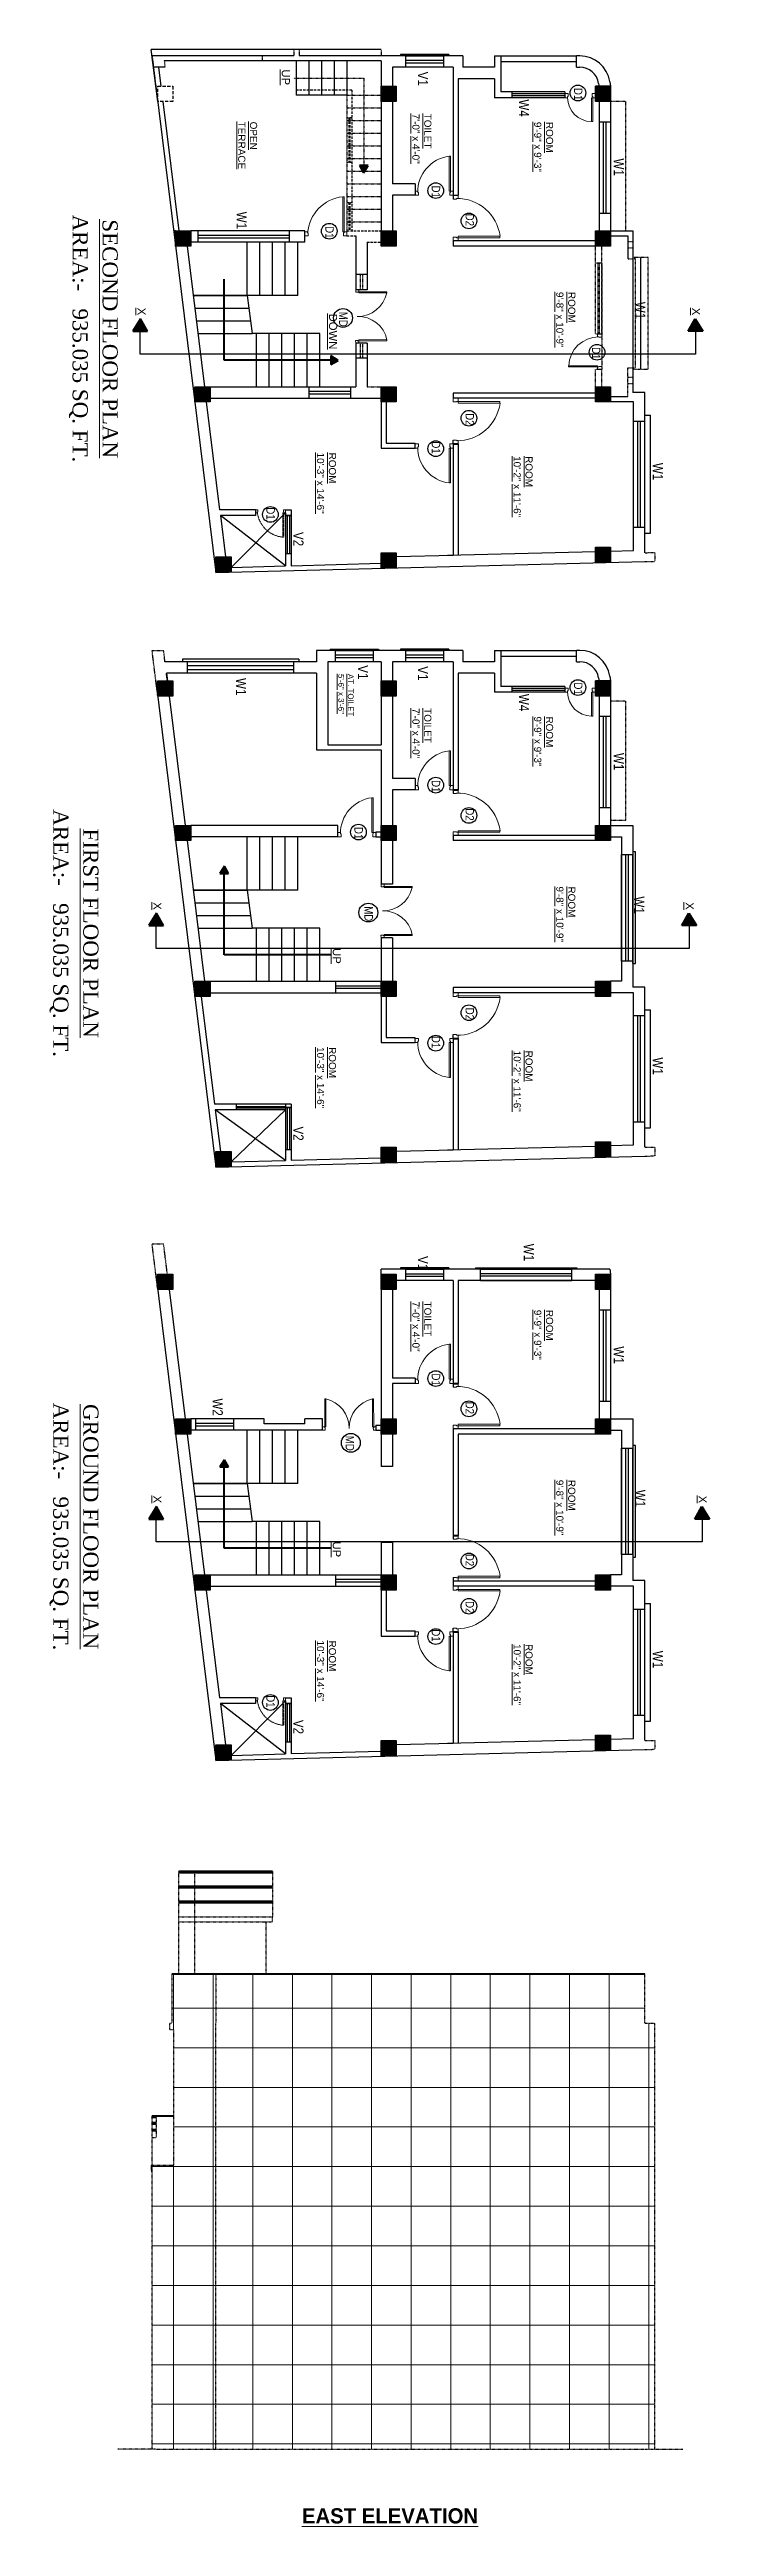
# Model space of a CAD drawing. Header units: inches. Extents: x -111 to 45239, y -6849 to 1261.
# Drawn here: x 18808 to 19329, y -2378 to -424 of the extents above; entities that cross this region are included whole.
import ezdxf

# ---------------------------------------------------------------- set-up
doc = ezdxf.new("R2010")
doc.units = ezdxf.units.IN
doc.header["$LTSCALE"] = 0.5
doc.header["$MEASUREMENT"] = 0
for name, pattern in [('DASH', [0.35, 0.25, -0.1]), ('DASHED2', [0.375, 0.25, -0.125]), ('HIDDEN', [0.375, 0.25, -0.125])]:
    doc.linetypes.add(name, pattern=pattern)
for name, color, linetype, lineweight in [('door', 202, 'Continuous', 5), ('Elevation 2', 31, 'Continuous', 40), ('Hatch wall', 9, 'Continuous', 13), ('TEXT', 220, 'Continuous', 9), ('Text 0.200', 122, 'Continuous', 20), ('Toilet', 7, 'Continuous', 25), ('wall', 20, 'Continuous', 40)]:
    doc.layers.add(name, color=color, linetype=linetype, lineweight=lineweight)
doc.styles.add('ordinary', font='ARIALN.TTF')
doc.styles.get("Standard").update_dxf_attribs({"font": 'arial.ttf'})
pattern_1 = [(90, (0, 0), (-31.25, 0), []), (180, (0, 0), (-2e-15, -31.25), [])]

msp = doc.modelspace()

# ---------------------------------------------------------------- texts
at = {"layer": 'door', "ltscale": 0.5, "rotation": 270, "style": 'ordinary'}
for s, insert, char_height, width, attachment_point in [('V1', (19099.1, -441.5), 8, 4.354, 7), ('W4', (19178.8, -463.3), 8, 4.354, 7), ('D1', (19229, -454.3), 6.66, 3.627, 1), ('W1', (19253.7, -509.9), 8, 4.354, 7), ('D1', (19116.7, -531.3), 6.66, 3.627, 1), ('W1', (18956.1, -551.9), 8, 4.354, 7), ('D1', (19032.7, -563.3), 6.66, 3.627, 1), ('D2', (19143.4, -563.2), 6.66, 3.627, 3), ('W1', (19270.7, -623), 8, 4.354, 7), ('MD', (19043.6, -630.8), 6.66, 3.627, 1), ('D1', (19236.5, -658.7), 6.66, 3.627, 7), ('D2', (19143.4, -710.8), 6.66, 3.627, 1), ('D1', (19116.7, -742.8), 6.66, 3.627, 3), ('W1', (19284.5, -750), 8, 4.354, 7), ('D1', (18986.2, -794.8), 6.66, 3.627, 3), ('V2', (19000.8, -804.5), 8, 4.354, 7), ('V1', (19051.8, -909.6), 8, 4.354, 7), ('V1', (19099.1, -910.4), 8, 4.354, 7), ('W1', (18955.5, -919.7), 8, 4.354, 7), ('W4', (19178.8, -932.2), 8, 4.354, 7), ('D1', (19229, -923.2), 6.66, 3.627, 1), ('W1', (19253.7, -978.8), 8, 4.354, 7), ('D1', (19116.7, -1000.2), 6.66, 3.627, 1), ('D2', (19143.4, -1032.2), 6.66, 3.627, 3), ('D1', (19055.7, -1037.2), 6.66, 3.627, 1), ('W1', (19269.7, -1091.9), 8, 4.354, 7), ('MD', (19063.6, -1099.7), 6.66, 3.627, 1), ('D2', (19143.4, -1179.7), 6.66, 3.627, 1), ('D1', (19116.7, -1211.7), 6.66, 3.627, 3), ('W1', (19284.5, -1218.9), 8, 4.354, 7), ('V2', (19000.8, -1273.4), 8, 4.354, 7), ('W1', (19182.7, -1365.9), 8, 4.354, 7), ('V1', (19099.1, -1375.6), 8, 4.354, 7), ('W1', (19253.7, -1446.8), 8, 4.354, 7), ('D1', (19116.7, -1468.2), 6.66, 3.627, 1), ('W2', (18937.1, -1487.9), 8, 4.354, 7), ('D2', (19143.4, -1500.2), 6.66, 3.627, 3), ('MD', (19048.8, -1517.3), 6.66, 3.627, 1), ('W1', (19270.7, -1559.9), 8, 4.354, 7), ('D2', (19143.4, -1620.2), 6.66, 3.627, 3), ('D2', (19143.4, -1647.7), 6.66, 3.627, 1), ('D1', (19116.7, -1679.7), 6.66, 3.627, 3), ('W1', (19284.5, -1686.9), 8, 4.354, 7), ('D1', (18986.2, -1731.7), 6.66, 3.627, 3), ('V2', (19000.8, -1741.4), 8, 4.354, 7)]:
    msp.add_mtext(s, dxfattribs=dict(at, insert=insert, char_height=char_height, width=width, attachment_point=attachment_point))
at = {"layer": 'TEXT', "rotation": 270}
for s, insert, char_height, width, attachment_point in [('{\\LUP }', (18991.6, -452.1), 6.38, 70.678, 9), ('{\\LOPEN\\PTERRACE}', (18957.2, -480.9), 5.61, 62.162, 7), ('{\\fArial TUR|b0|i0|c162|p34;\\LTOILET\\P\\fArial TUR|b0|i0|c0|p34;7\\fArial TUR|b0|i0|c162|p34;\'-\\fArial TUR|b0|i0|c0|p34;0\\fArial TUR|b0|i0|c162|p34;" x \\fArial TUR|b0|i0|c0|p34;4\\fArial TUR|b0|i0|c162|p34;\'-0"}', (19094.7, -474.6), 5.6091, 62.162, 7), ('{\\fArial TUR|b0|i0|c162|p34;\\LROOM\\P\\fArial TUR|b0|i0|c0|p34;9\\fArial TUR|b0|i0|c162|p34;\'-\\fArial TUR|b0|i0|c0|p34;9\\fArial TUR|b0|i0|c162|p34;" x \\fArial TUR|b0|i0|c0|p34;9\\fArial TUR|b0|i0|c162|p34;\'-\\fArial TUR|b0|i0|c0|p34;3\\fArial TUR|b0|i0|c162|p34;"}', (19190.8, -481.1), 5.6091, 62.162, 7), ('{\\fArial TUR|b0|i0|c162|p34;\\LROOM\\P\\fArial TUR|b0|i0|c0|p34;9\\fArial TUR|b0|i0|c162|p34;\'-\\fArial TUR|b0|i0|c0|p34;8\\fArial TUR|b0|i0|c162|p34;" x 1\\fArial TUR|b0|i0|c0|p34;0\\fArial TUR|b0|i0|c162|p34;\'-\\fArial TUR|b0|i0|c0|p34;9\\fArial TUR|b0|i0|c162|p34;"}', (19208.3, -615.2), 5.6091, 62.162, 7), ('{\\LX}', (18877.8, -633.6), 6.38, 70.678, 9), ('{\\LDOWN\\fArial TUR|b0|i0|c162|p34; }', (19028.9, -660.5), 6.378, 70.678, 9), ('{\\LX}', (19315.5, -633.6), 6.38, 70.678, 9), ('{\\fArial TUR|b0|i0|c162|p34;\\LROOM\\P1\\fArial TUR|b0|i0|c0|p34;0\\fArial TUR|b0|i0|c162|p34;\'-\\fArial TUR|b0|i0|c0|p34;3\\fArial TUR|b0|i0|c162|p34;" x 1\\fArial TUR|b0|i0|c0|p34;4\\fArial TUR|b0|i0|c162|p34;\'-\\fArial TUR|b0|i0|c0|p34;6\\fArial TUR|b0|i0|c162|p34;"}', (19019.4, -741.9), 5.6091, 62.162, 7), ('{\\fArial TUR|b0|i0|c162|p34;\\LROOM\\P\\fArial TUR|b0|i0|c0|p34;10\\fArial TUR|b0|i0|c162|p34;\'-\\fArial TUR|b0|i0|c0|p34;2\\fArial TUR|b0|i0|c162|p34;" x 1\\fArial TUR|b0|i0|c0|p34;1\\fArial TUR|b0|i0|c162|p34;\'-\\fArial TUR|b0|i0|c0|p34;6\\fArial TUR|b0|i0|c162|p34;"}', (19174.6, -744.7), 5.6091, 62.162, 7), ('{\\fArial TUR|b0|i0|c162|p34;\\LAT. TOILET\\P\\fArial TUR|b0|i0|c0|p34;5\\fArial TUR|b0|i0|c162|p34;\'-\\fArial TUR|b0|i0|c0|p34;6\\fArial TUR|b0|i0|c162|p34;" x \\fArial TUR|b0|i0|c0|p34;3\\fArial TUR|b0|i0|c162|p34;\'-\\fArial TUR|b0|i0|c0|p34;6\\fArial TUR|b0|i0|c162|p34;"}', (19036.3, -916.5), 4.4873, 49.73, 7), ('{\\fArial TUR|b0|i0|c162|p34;\\LTOILET\\P\\fArial TUR|b0|i0|c0|p34;7\\fArial TUR|b0|i0|c162|p34;\'-\\fArial TUR|b0|i0|c0|p34;0\\fArial TUR|b0|i0|c162|p34;" x \\fArial TUR|b0|i0|c0|p34;4\\fArial TUR|b0|i0|c162|p34;\'-0"}', (19094.7, -943.5), 5.6091, 62.162, 7), ('{\\fArial TUR|b0|i0|c162|p34;\\LROOM\\P\\fArial TUR|b0|i0|c0|p34;9\\fArial TUR|b0|i0|c162|p34;\'-\\fArial TUR|b0|i0|c0|p34;9\\fArial TUR|b0|i0|c162|p34;" x \\fArial TUR|b0|i0|c0|p34;9\\fArial TUR|b0|i0|c162|p34;\'-\\fArial TUR|b0|i0|c0|p34;3\\fArial TUR|b0|i0|c162|p34;"}', (19190.8, -950), 5.6091, 62.162, 7), ('{\\fArial TUR|b0|i0|c162|p34;\\LROOM\\P\\fArial TUR|b0|i0|c0|p34;9\\fArial TUR|b0|i0|c162|p34;\'-\\fArial TUR|b0|i0|c0|p34;8\\fArial TUR|b0|i0|c162|p34;" x 1\\fArial TUR|b0|i0|c0|p34;0\\fArial TUR|b0|i0|c162|p34;\'-\\fArial TUR|b0|i0|c0|p34;9\\fArial TUR|b0|i0|c162|p34;"}', (19208.3, -1084.1), 5.6091, 62.162, 7), ('{\\LX}', (18890.3, -1102.5), 6.38, 70.678, 9), ('{\\LX}', (19310.4, -1102.5), 6.38, 70.678, 9), ('{\\LUP }', (19031.8, -1145.1), 6.38, 70.678, 9), ('{\\fArial TUR|b0|i0|c162|p34;\\LROOM\\P1\\fArial TUR|b0|i0|c0|p34;0\\fArial TUR|b0|i0|c162|p34;\'-\\fArial TUR|b0|i0|c0|p34;3\\fArial TUR|b0|i0|c162|p34;" x 1\\fArial TUR|b0|i0|c0|p34;4\\fArial TUR|b0|i0|c162|p34;\'-\\fArial TUR|b0|i0|c0|p34;6\\fArial TUR|b0|i0|c162|p34;"}', (19019.4, -1210.8), 5.6091, 62.162, 7), ('{\\fArial TUR|b0|i0|c162|p34;\\LROOM\\P\\fArial TUR|b0|i0|c0|p34;10\\fArial TUR|b0|i0|c162|p34;\'-\\fArial TUR|b0|i0|c0|p34;2\\fArial TUR|b0|i0|c162|p34;" x 1\\fArial TUR|b0|i0|c0|p34;1\\fArial TUR|b0|i0|c162|p34;\'-\\fArial TUR|b0|i0|c0|p34;6\\fArial TUR|b0|i0|c162|p34;"}', (19174.6, -1213.6), 5.6091, 62.162, 7), ('{\\fArial TUR|b0|i0|c162|p34;\\LTOILET\\P\\fArial TUR|b0|i0|c0|p34;7\\fArial TUR|b0|i0|c162|p34;\'-\\fArial TUR|b0|i0|c0|p34;0\\fArial TUR|b0|i0|c162|p34;" x \\fArial TUR|b0|i0|c0|p34;4\\fArial TUR|b0|i0|c162|p34;\'-0"}', (19094.7, -1411.5), 5.6091, 62.162, 7), ('{\\fArial TUR|b0|i0|c162|p34;\\LROOM\\P\\fArial TUR|b0|i0|c0|p34;9\\fArial TUR|b0|i0|c162|p34;\'-\\fArial TUR|b0|i0|c0|p34;9\\fArial TUR|b0|i0|c162|p34;" x \\fArial TUR|b0|i0|c0|p34;9\\fArial TUR|b0|i0|c162|p34;\'-\\fArial TUR|b0|i0|c0|p34;3\\fArial TUR|b0|i0|c162|p34;"}', (19190.8, -1418), 5.6091, 62.162, 7), ('{\\fArial TUR|b0|i0|c162|p34;\\LROOM\\P\\fArial TUR|b0|i0|c0|p34;9\\fArial TUR|b0|i0|c162|p34;\'-\\fArial TUR|b0|i0|c0|p34;8\\fArial TUR|b0|i0|c162|p34;" x 1\\fArial TUR|b0|i0|c0|p34;0\\fArial TUR|b0|i0|c162|p34;\'-\\fArial TUR|b0|i0|c0|p34;9\\fArial TUR|b0|i0|c162|p34;"}', (19208.3, -1552.1), 5.6091, 62.162, 7), ('{\\LX}', (18890.3, -1570.5), 6.38, 70.678, 9), ('{\\LX}', (19320.7, -1570.5), 6.38, 70.678, 9), ('{\\LUP }', (19031.8, -1613.1), 6.38, 70.678, 9), ('{\\fArial TUR|b0|i0|c162|p34;\\LROOM\\P1\\fArial TUR|b0|i0|c0|p34;0\\fArial TUR|b0|i0|c162|p34;\'-\\fArial TUR|b0|i0|c0|p34;3\\fArial TUR|b0|i0|c162|p34;" x 1\\fArial TUR|b0|i0|c0|p34;4\\fArial TUR|b0|i0|c162|p34;\'-\\fArial TUR|b0|i0|c0|p34;6\\fArial TUR|b0|i0|c162|p34;"}', (19019.4, -1678.8), 5.6091, 62.162, 7), ('{\\fArial TUR|b0|i0|c162|p34;\\LROOM\\P\\fArial TUR|b0|i0|c0|p34;10\\fArial TUR|b0|i0|c162|p34;\'-\\fArial TUR|b0|i0|c0|p34;2\\fArial TUR|b0|i0|c162|p34;" x 1\\fArial TUR|b0|i0|c0|p34;1\\fArial TUR|b0|i0|c162|p34;\'-\\fArial TUR|b0|i0|c0|p34;6\\fArial TUR|b0|i0|c162|p34;"}', (19174.6, -1681.6), 5.6091, 62.162, 7)]:
    msp.add_mtext(s, dxfattribs=dict(at, insert=insert, char_height=char_height, width=width, attachment_point=attachment_point))
at = {"layer": 'Text 0.200', "ltscale": 10, "char_height": 12, "attachment_point": 2, "rotation": 270}
for s, insert, width in [('\\pi-60,l72;{\\fTimes New Roman|b0|i0|c0|p18;AREA:-^I  935.035 SQ. FT.}', (18838.6, -645.9), 219.164), ('{\\fTimes New Roman|b0|i0|c0|p18;\\L\\PSECOND FLOOR PLAN}', (18882.2, -652.1), 191.016), ('\\pi-60,l72;{\\fTimes New Roman|b0|i0|c0|p18;AREA:-^I  935.035 SQ. FT.}', (18823.3, -1114.9), 219.164), ('{\\fTimes New Roman|b0|i0|c0|p18;\\L\\PFIRST FLOOR PLAN}', (18867, -1121), 191.016), ('\\pi-60,l72;{\\fTimes New Roman|b0|i0|c0|p18;AREA:-^I  935.035 SQ. FT.}', (18823.3, -1582.9), 219.164), ('{\\fTimes New Roman|b0|i0|c0|p18;\\L\\PGROUND FLOOR PLAN}', (18867, -1589), 191.016)]:
    msp.add_mtext(s, dxfattribs=dict(at, insert=insert, width=width))
at = {"layer": 'Text 0.200', "ltscale": 10, "insert": (19077.1, -2363.2), "char_height": 12, "width": 191.016, "attachment_point": 2}
msp.add_mtext('{\\fCentury Gothic|b1|i0|c0|p34;\\LEAST ELEVATION}', dxfattribs=at)

# ---------------------------------------------------------------- hatches: boundary and pattern name
at = {"layer": 'Hatch wall'}
h = msp.add_hatch(dxfattribs=at)
h.set_pattern_fill('ANSI37,_O', color=256, scale=250, angle=45)
h.set_pattern_definition(pattern_1)
h.paths.add_polyline_path([(18939.7, -2092.7), (18939.7, -1980.7), (18939.7, -1941.7), (18904.8, -1941.7), (18904.8, -1980.7), (18903.4, -1980.7), (18903.4, -1985.7), (18906.4, -1985.7), (18906.4, -2092.7), (18889.3, -2092.7), (18889.3, -2316.7), (18939.7, -2316.7), (18939.7, -2204.7)])
h = msp.add_hatch(dxfattribs=at)
h.set_pattern_fill('ANSI37,_O', color=256, scale=250, angle=45)
h.set_pattern_definition(pattern_1)
h.paths.add_polyline_path([(19286.2, -1985.7), (19286.2, -1980.7), (19278.2, -1980.7), (19278.2, -1941.7), (18939.7, -1941.7), (18939.7, -1980.7), (18939.7, -2092.7), (18939.7, -2204.7), (18939.7, -2316.7), (19278.2, -2316.7), (19286.2, -2316.7)])
at = {"layer": 'Toilet'}
for points in [[(19082, -465), (19082, -453), (19070, -453), (19070, -465)], [(19251.2, -465), (19251.2, -453), (19239.2, -453), (19239.2, -465)], [(18919.9, -579), (18919.9, -567), (18907.9, -567), (18907.9, -579)], [(19082, -579), (19082, -567), (19070, -567), (19070, -579)], [(19251.2, -579), (19251.2, -567), (19239.2, -567), (19239.2, -579)], [(18935.1, -702), (18935.1, -690), (18923.1, -690), (18923.1, -702)], [(19082, -702), (19082, -690), (19070, -690), (19070, -702)], [(19251.2, -702), (19251.2, -690), (19239.2, -690), (19239.2, -702)], [(19251.2, -828.6), (19251.2, -816.6), (19239.2, -816.6), (19239.2, -828.6)], [(18951.7, -836.2), (18951.7, -824.2), (18939.7, -824.2), (18939.7, -836.2)], [(19082, -832.9), (19082, -820.9), (19070, -820.9), (19070, -832.9)], [(18905.8, -933.9), (18905.8, -921.9), (18893.8, -921.9), (18893.8, -933.9)], [(19082, -933.9), (19082, -921.9), (19070, -921.9), (19070, -933.9)], [(19251.2, -933.9), (19251.2, -921.9), (19239.2, -921.9), (19239.2, -933.9)], [(18919.9, -1047.9), (18919.9, -1035.9), (18907.9, -1035.9), (18907.9, -1047.9)], [(19082, -1047.9), (19082, -1035.9), (19070, -1035.9), (19070, -1047.9)], [(19251.2, -1047.9), (19251.2, -1035.9), (19239.2, -1035.9), (19239.2, -1047.9)], [(18935.1, -1170.9), (18935.1, -1158.9), (18923.1, -1158.9), (18923.1, -1170.9)], [(19082, -1170.9), (19082, -1158.9), (19070, -1158.9), (19070, -1170.9)], [(19251.2, -1170.9), (19251.2, -1158.9), (19239.2, -1158.9), (19239.2, -1170.9)], [(19251.2, -1297.5), (19251.2, -1285.5), (19239.2, -1285.5), (19239.2, -1297.5)], [(18951.7, -1305.1), (18951.7, -1293.1), (18939.7, -1293.1), (18939.7, -1305.1)], [(19082, -1301.8), (19082, -1289.8), (19070, -1289.8), (19070, -1301.8)], [(18905.8, -1402), (18905.8, -1390), (18893.8, -1390), (18893.8, -1402)], [(19082, -1402), (19082, -1390), (19070, -1390), (19070, -1402)], [(19251.2, -1402), (19251.2, -1390), (19239.2, -1390), (19239.2, -1402)], [(18919.9, -1516), (18919.9, -1504), (18907.9, -1504), (18907.9, -1516)], [(19082, -1516), (19082, -1504), (19070, -1504), (19070, -1516)], [(19251.2, -1516), (19251.2, -1504), (19239.2, -1504), (19239.2, -1516)], [(18935.1, -1639), (18935.1, -1627), (18923.1, -1627), (18923.1, -1639)], [(19082, -1639), (19082, -1627), (19070, -1627), (19070, -1639)], [(19251.2, -1639), (19251.2, -1627), (19239.2, -1627), (19239.2, -1639)], [(19082, -1769.8), (19082, -1757.8), (19070, -1757.8), (19070, -1769.8)], [(19251.2, -1765.5), (19251.2, -1753.5), (19239.2, -1753.5), (19239.2, -1765.5)], [(18951.7, -1773.1), (18951.7, -1761.1), (18939.7, -1761.1), (18939.7, -1773.1)]]:
    msp.add_hatch(color=1, dxfattribs=at).paths.add_polyline_path(points)
at = {"layer": 'wall', "ltscale": 5}
h = msp.add_hatch(color=2, dxfattribs=at)
h.dxf.hatch_style = 1
h.paths.add_polyline_path([(19056.3, -521.3), (19059.8, -515.5), (19053.1, -515.5)])
h = msp.add_hatch(color=2, dxfattribs=at)
h.dxf.hatch_style = 1
h.paths.add_polyline_path([(18880.3, -636.3), (18874.2, -646.1), (18885.7, -646.1)])
h = msp.add_hatch(color=2, dxfattribs=at)
h.dxf.hatch_style = 1
h.paths.add_polyline_path([(19318, -636.3), (19324.1, -646.1), (19312.5, -646.1)])
h = msp.add_hatch(color=2, dxfattribs=at)
h.dxf.hatch_style = 1
h.paths.add_polyline_path([(19036.3, -669.2), (19030.5, -665.6), (19030.5, -672.4)])
h = msp.add_hatch(color=2, dxfattribs=at)
h.dxf.hatch_style = 1
h.paths.add_polyline_path([(18946.5, -1068.1), (18942.9, -1073.9), (18949.7, -1073.9)])
h = msp.add_hatch(color=2, dxfattribs=at)
h.dxf.hatch_style = 1
h.paths.add_polyline_path([(18892.8, -1105.2), (18886.7, -1115), (18898.3, -1115)])
h = msp.add_hatch(color=2, dxfattribs=at)
h.dxf.hatch_style = 1
h.paths.add_polyline_path([(19312.9, -1105.2), (19319, -1115), (19307.5, -1115)])
h = msp.add_hatch(color=2, dxfattribs=at)
h.dxf.hatch_style = 1
h.paths.add_polyline_path([(18946.5, -1536.2), (18942.9, -1541.9), (18949.7, -1541.9)])
h = msp.add_hatch(color=2, dxfattribs=at)
h.dxf.hatch_style = 1
h.paths.add_polyline_path([(18892.8, -1573.2), (18886.7, -1583), (18898.2, -1583)])
h = msp.add_hatch(color=2, dxfattribs=at)
h.dxf.hatch_style = 1
h.paths.add_polyline_path([(19323.2, -1573.2), (19329.3, -1583), (19317.7, -1583)])

# ---------------------------------------------------------------- linework, layer by layer
at = {"layer": 'door', "ltscale": 0.5}
for p, q in [((19236.1, -462), (19236.1, -480.8)), ((19237.1, -462), (19239.2, -462)), ((19237.1, -462), (19239.2, -462)), ((19236.1, -480.8), (19237.1, -480.8)), ((19124.9, -535.7), (19126.9, -535.7)), ((19124.9, -535.7), (19126.9, -535.7)), ((19040.9, -567.7), (19043, -567.7)), ((19040.9, -567.7), (19043, -567.7)), ((19130.9, -572.5), (19130.9, -575)), ((19130.9, -572.5), (19130.9, -575)), ((19052.6, -615.2), (19052.6, -613.5)), ((19052.6, -615.2), (19052.6, -613.5)), ((19052.6, -653.9), (19052.6, -655.5)), ((19052.6, -653.9), (19052.6, -655.5)), ((19218.1, -673.4), (19218.1, -674.4)), ((19240.9, -674.4), (19240.9, -676.5)), ((19240.9, -674.4), (19240.9, -676.5)), ((19130.9, -701.5), (19130.9, -699)), ((19130.9, -701.5), (19130.9, -699)), ((19124.9, -738.4), (19126.9, -738.4)), ((19124.9, -738.4), (19126.9, -738.4)), ((18993.2, -789.3), (18994.7, -789.3)), ((18993.2, -789.3), (18994.7, -789.3)), ((19236.1, -930.9), (19236.1, -949.7)), ((19237.1, -930.9), (19239.2, -930.9)), ((19237.1, -930.9), (19239.2, -930.9)), ((19236.1, -949.7), (19237.1, -949.7)), ((19124.9, -1004.6), (19126.9, -1004.6)), ((19124.9, -1004.6), (19126.9, -1004.6)), ((19063.9, -1041.6), (19066, -1041.6)), ((19063.9, -1041.6), (19066, -1041.6)), ((19130.9, -1041.4), (19130.9, -1043.9)), ((19130.9, -1041.4), (19130.9, -1043.9)), ((19072.6, -1084.1), (19072.6, -1082.4)), ((19072.6, -1084.1), (19072.6, -1082.4)), ((19072.6, -1122.8), (19072.6, -1124.4)), ((19072.6, -1122.8), (19072.6, -1124.4)), ((19130.9, -1170.4), (19130.9, -1167.9)), ((19130.9, -1170.4), (19130.9, -1167.9)), ((19124.9, -1207.3), (19126.9, -1207.3)), ((19124.9, -1207.3), (19126.9, -1207.3)), ((19124.9, -1472.6), (19126.9, -1472.6)), ((19124.9, -1472.6), (19126.9, -1472.6)), ((19025.6, -1510.3), (19023.9, -1510.3)), ((19025.6, -1510.3), (19023.9, -1510.3)), ((19064.3, -1510.3), (19065.9, -1510.3)), ((19064.3, -1510.3), (19065.9, -1510.3)), ((19130.9, -1509.5), (19130.9, -1512)), ((19130.9, -1509.5), (19130.9, -1512)), ((19130.9, -1629.5), (19130.9, -1632)), ((19130.9, -1629.5), (19130.9, -1632)), ((19130.9, -1638.5), (19130.9, -1636)), ((19130.9, -1638.5), (19130.9, -1636)), ((19124.9, -1675.3), (19126.9, -1675.3)), ((19124.9, -1675.3), (19126.9, -1675.3)), ((18993.2, -1726.3), (18994.7, -1726.3)), ((18993.2, -1726.3), (18994.7, -1726.3))]:
    msp.add_line(p, q, dxfattribs=at)
for points in [[(19217.3, -462), (19215.2, -462), (19215.2, -458.7), (19217.7, -458.7), (19217.7, -461), (19217.3, -461)], [(19217.3, -462), (19215.2, -462), (19215.2, -458.7), (19217.7, -458.7), (19217.7, -461), (19217.3, -461)], [(19124.9, -508.2), (19124.9, -535.7), (19123.8, -535.7), (19123.8, -508.2)], [(19124.9, -508.2), (19124.9, -535.7), (19123.8, -535.7), (19123.8, -508.2)], [(19040.9, -540.2), (19040.9, -567.7), (19039.8, -567.7), (19039.8, -540.2)], [(19040.9, -540.2), (19040.9, -567.7), (19039.8, -567.7), (19039.8, -540.2)], [(19099, -535.7), (19097, -535.7), (19097, -539), (19099.5, -539), (19099.5, -536.7), (19099, -536.7)], [(19099, -535.7), (19097, -535.7), (19097, -539), (19099.5, -539), (19099.5, -536.7), (19099, -536.7)], [(19130.9, -541.5), (19130.9, -539), (19126.9, -539), (19126.9, -542), (19129.7, -542), (19129.7, -541.5)], [(19130.9, -541.5), (19130.9, -539), (19126.9, -539), (19126.9, -542), (19129.7, -542), (19129.7, -541.5)], [(19012, -567.7), (19010, -567.7), (19010, -571), (19012.5, -571), (19012.5, -568.7), (19012, -568.7)], [(19012, -567.7), (19010, -567.7), (19010, -571), (19012.5, -571), (19012.5, -568.7), (19012, -568.7)], [(19163.9, -572.5), (19130.9, -572.5), (19130.9, -571.3), (19163.9, -571.3)], [(19163.9, -572.5), (19130.9, -572.5), (19130.9, -571.3), (19163.9, -571.3)], [(19074.6, -615.1), (19052.6, -615.2), (19052.6, -616), (19074.6, -616)], [(19074.6, -615.1), (19052.6, -615.2), (19052.6, -616), (19074.6, -616)], [(19074.6, -653.8), (19052.6, -653.9), (19052.6, -653), (19074.6, -653)], [(19074.6, -653.8), (19052.6, -653.9), (19052.6, -653), (19074.6, -653)], [(19240.9, -650.6), (19240.9, -648.5), (19244.2, -648.5), (19244.2, -651), (19241.9, -651), (19241.9, -650.6)], [(19240.9, -650.6), (19240.9, -648.5), (19244.2, -648.5), (19244.2, -651), (19241.9, -651), (19241.9, -650.6)], [(19163.9, -701.5), (19130.9, -701.5), (19130.9, -702.8), (19163.9, -702.8)], [(19163.9, -701.5), (19130.9, -701.5), (19130.9, -702.8), (19163.9, -702.8)], [(19099, -738.4), (19097, -738.4), (19097, -735), (19099.5, -735), (19099.5, -737.3), (19099, -737.3)], [(19099, -738.4), (19097, -738.4), (19097, -735), (19099.5, -735), (19099.5, -737.3), (19099, -737.3)], [(19124.9, -765.8), (19124.9, -738.4), (19123.8, -738.4), (19123.8, -765.8)], [(19124.9, -765.8), (19124.9, -738.4), (19123.8, -738.4), (19123.8, -765.8)], [(19130.9, -732.5), (19130.9, -735), (19126.9, -735), (19126.9, -732), (19129.7, -732), (19129.7, -732.5)], [(19130.9, -732.5), (19130.9, -735), (19126.9, -735), (19126.9, -732), (19129.7, -732), (19129.7, -732.5)], [(18972.4, -789.3), (18970.9, -789.3), (18970.9, -787), (18972.7, -787), (18972.7, -788.6), (18972.4, -788.6)], [(18972.4, -789.3), (18970.9, -789.3), (18970.9, -787), (18972.7, -787), (18972.7, -788.6), (18972.4, -788.6)], [(19217.3, -930.9), (19215.2, -930.9), (19215.2, -927.6), (19217.7, -927.6), (19217.7, -929.9), (19217.3, -929.9)], [(19217.3, -930.9), (19215.2, -930.9), (19215.2, -927.6), (19217.7, -927.6), (19217.7, -929.9), (19217.3, -929.9)], [(19124.9, -977.1), (19124.9, -1004.6), (19123.8, -1004.6), (19123.8, -977.1)], [(19124.9, -977.1), (19124.9, -1004.6), (19123.8, -1004.6), (19123.8, -977.1)], [(19063.9, -1014.1), (19063.9, -1041.6), (19062.8, -1041.6), (19062.8, -1014.1)], [(19063.9, -1014.1), (19063.9, -1041.6), (19062.8, -1041.6), (19062.8, -1014.1)], [(19099, -1004.6), (19097, -1004.6), (19097, -1007.9), (19099.5, -1007.9), (19099.5, -1005.6), (19099, -1005.6)], [(19099, -1004.6), (19097, -1004.6), (19097, -1007.9), (19099.5, -1007.9), (19099.5, -1005.6), (19099, -1005.6)], [(19130.9, -1010.4), (19130.9, -1007.9), (19126.9, -1007.9), (19126.9, -1010.9), (19129.7, -1010.9), (19129.7, -1010.4)], [(19130.9, -1010.4), (19130.9, -1007.9), (19126.9, -1007.9), (19126.9, -1010.9), (19129.7, -1010.9), (19129.7, -1010.4)], [(19038, -1041.6), (19036, -1041.6), (19036, -1044.9), (19038.5, -1044.9), (19038.5, -1042.6), (19038, -1042.6)], [(19038, -1041.6), (19036, -1041.6), (19036, -1044.9), (19038.5, -1044.9), (19038.5, -1042.6), (19038, -1042.6)], [(19163.9, -1041.4), (19130.9, -1041.4), (19130.9, -1040.2), (19163.9, -1040.2)], [(19163.9, -1041.4), (19130.9, -1041.4), (19130.9, -1040.2), (19163.9, -1040.2)], [(19094.6, -1084.1), (19072.6, -1084.1), (19072.6, -1084.9), (19094.6, -1084.9)], [(19094.6, -1084.1), (19072.6, -1084.1), (19072.6, -1084.9), (19094.6, -1084.9)], [(19094.6, -1122.7), (19072.6, -1122.8), (19072.6, -1121.9), (19094.6, -1121.9)], [(19094.6, -1122.7), (19072.6, -1122.8), (19072.6, -1121.9), (19094.6, -1121.9)], [(19163.9, -1170.4), (19130.9, -1170.4), (19130.9, -1171.7), (19163.9, -1171.7)], [(19163.9, -1170.4), (19130.9, -1170.4), (19130.9, -1171.7), (19163.9, -1171.7)], [(19099, -1207.3), (19097, -1207.3), (19097, -1203.9), (19099.5, -1203.9), (19099.5, -1206.2), (19099, -1206.2)], [(19099, -1207.3), (19097, -1207.3), (19097, -1203.9), (19099.5, -1203.9), (19099.5, -1206.2), (19099, -1206.2)], [(19124.9, -1234.8), (19124.9, -1207.3), (19123.8, -1207.3), (19123.8, -1234.8)], [(19124.9, -1234.8), (19124.9, -1207.3), (19123.8, -1207.3), (19123.8, -1234.8)], [(19130.9, -1201.4), (19130.9, -1203.9), (19126.9, -1203.9), (19126.9, -1200.9), (19129.7, -1200.9), (19129.7, -1201.4)], [(19130.9, -1201.4), (19130.9, -1203.9), (19126.9, -1203.9), (19126.9, -1200.9), (19129.7, -1200.9), (19129.7, -1201.4)], [(19124.9, -1445.1), (19124.9, -1472.6), (19123.8, -1472.6), (19123.8, -1445.1)], [(19124.9, -1445.1), (19124.9, -1472.6), (19123.8, -1472.6), (19123.8, -1445.1)], [(19099, -1472.6), (19097, -1472.6), (19097, -1476), (19099.5, -1476), (19099.5, -1473.7), (19099, -1473.7)], [(19099, -1472.6), (19097, -1472.6), (19097, -1476), (19099.5, -1476), (19099.5, -1473.7), (19099, -1473.7)], [(19130.9, -1478.5), (19130.9, -1476), (19126.9, -1476), (19126.9, -1479), (19129.7, -1479), (19129.7, -1478.5)], [(19130.9, -1478.5), (19130.9, -1476), (19126.9, -1476), (19126.9, -1479), (19129.7, -1479), (19129.7, -1478.5)], [(19025.6, -1488.3), (19025.6, -1510.3), (19026.4, -1510.3), (19026.4, -1488.3)], [(19025.6, -1488.3), (19025.6, -1510.3), (19026.4, -1510.3), (19026.4, -1488.3)], [(19064.2, -1488.3), (19064.3, -1510.3), (19063.4, -1510.3), (19063.4, -1488.3)], [(19064.2, -1488.3), (19064.3, -1510.3), (19063.4, -1510.3), (19063.4, -1488.3)], [(19163.9, -1509.5), (19130.9, -1509.5), (19130.9, -1508.2), (19163.9, -1508.2)], [(19163.9, -1509.5), (19130.9, -1509.5), (19130.9, -1508.2), (19163.9, -1508.2)], [(19130.9, -1598.5), (19130.9, -1596), (19126.9, -1596), (19126.9, -1599), (19129.7, -1599), (19129.7, -1598.5)], [(19130.9, -1598.5), (19130.9, -1596), (19126.9, -1596), (19126.9, -1599), (19129.7, -1599), (19129.7, -1598.5)], [(19163.9, -1629.5), (19130.9, -1629.5), (19130.9, -1628.2), (19163.9, -1628.2)], [(19163.9, -1629.5), (19130.9, -1629.5), (19130.9, -1628.2), (19163.9, -1628.2)], [(19163.9, -1638.5), (19130.9, -1638.5), (19130.9, -1639.7), (19163.9, -1639.7)], [(19163.9, -1638.5), (19130.9, -1638.5), (19130.9, -1639.7), (19163.9, -1639.7)], [(19099, -1675.3), (19097, -1675.3), (19097, -1672), (19099.5, -1672), (19099.5, -1674.2), (19099, -1674.2)], [(19099, -1675.3), (19097, -1675.3), (19097, -1672), (19099.5, -1672), (19099.5, -1674.2), (19099, -1674.2)], [(19124.9, -1702.8), (19124.9, -1675.3), (19123.8, -1675.3), (19123.8, -1702.8)], [(19124.9, -1702.8), (19124.9, -1675.3), (19123.8, -1675.3), (19123.8, -1702.8)], [(19130.9, -1669.5), (19130.9, -1672), (19126.9, -1672), (19126.9, -1669), (19129.7, -1669), (19129.7, -1669.5)], [(19130.9, -1669.5), (19130.9, -1672), (19126.9, -1672), (19126.9, -1669), (19129.7, -1669), (19129.7, -1669.5)], [(18972.4, -1726.3), (18970.9, -1726.3), (18970.9, -1723.9), (18972.7, -1723.9), (18972.7, -1725.5), (18972.4, -1725.5)], [(18972.4, -1726.3), (18970.9, -1726.3), (18970.9, -1723.9), (18972.7, -1723.9), (18972.7, -1725.5), (18972.4, -1725.5)]]:
    msp.add_lwpolyline(points, close=True, dxfattribs=at)
for points in [[(19237.1, -480.8), (19237.1, -462), (19236.1, -462), (19236.1, -480.8)], [(19237.1, -480.8), (19237.1, -462), (19236.1, -462), (19236.1, -480.8)], [(19239.2, -462), (19239.2, -458.7), (19236.7, -458.7), (19236.7, -461), (19237.1, -461), (19237.1, -462)], [(19239.2, -462), (19239.2, -458.7), (19236.7, -458.7), (19236.7, -461), (19237.1, -461), (19237.1, -462)], [(19126.9, -535.7), (19126.9, -539), (19124.4, -539), (19124.4, -536.7), (19124.9, -536.7), (19124.9, -535.7)], [(19126.9, -535.7), (19126.9, -539), (19124.4, -539), (19124.4, -536.7), (19124.9, -536.7), (19124.9, -535.7)], [(19043, -567.7), (19043, -571), (19040.5, -571), (19040.5, -568.7), (19040.9, -568.7), (19040.9, -567.7)], [(19043, -567.7), (19043, -571), (19040.5, -571), (19040.5, -568.7), (19040.9, -568.7), (19040.9, -567.7)], [(19130.9, -575), (19126.9, -575), (19126.9, -572), (19129.7, -572), (19129.7, -572.5), (19130.9, -572.5)], [(19130.9, -575), (19126.9, -575), (19126.9, -572), (19129.7, -572), (19129.7, -572.5), (19130.9, -572.5)], [(19052.6, -613.5), (19050, -613.5), (19050, -615.5), (19051.8, -615.5), (19051.8, -615.2), (19052.6, -615.2)], [(19052.6, -613.5), (19050, -613.5), (19050, -615.5), (19051.8, -615.5), (19051.8, -615.2), (19052.6, -615.2)], [(19052.6, -655.5), (19050, -655.5), (19049.9, -653.5), (19051.8, -653.5), (19051.8, -653.9), (19052.6, -653.9)], [(19052.6, -655.5), (19050, -655.5), (19049.9, -653.5), (19051.8, -653.5), (19051.8, -653.9), (19052.6, -653.9)], [(19218.1, -674.4), (19240.9, -674.4), (19240.9, -673.4), (19218.1, -673.4)], [(19218.1, -674.4), (19240.9, -674.4), (19240.9, -673.4), (19218.1, -673.4)], [(19240.9, -676.5), (19244.2, -676.5), (19244.2, -674), (19241.9, -674), (19241.9, -674.4), (19240.9, -674.4)], [(19240.9, -676.5), (19244.2, -676.5), (19244.2, -674), (19241.9, -674), (19241.9, -674.4), (19240.9, -674.4)], [(19130.9, -699), (19126.9, -699), (19126.9, -702), (19129.7, -702), (19129.7, -701.5), (19130.9, -701.5)], [(19130.9, -699), (19126.9, -699), (19126.9, -702), (19129.7, -702), (19129.7, -701.5), (19130.9, -701.5)], [(19126.9, -738.4), (19126.9, -735), (19124.4, -735), (19124.4, -737.3), (19124.9, -737.3), (19124.9, -738.4)], [(19126.9, -738.4), (19126.9, -735), (19124.4, -735), (19124.4, -737.3), (19124.9, -737.3), (19124.9, -738.4)], [(18994.7, -789.3), (18994.7, -787), (18993, -787), (18993, -788.6), (18993.2, -788.6), (18993.2, -789.3)], [(18994.7, -789.3), (18994.7, -787), (18993, -787), (18993, -788.6), (18993.2, -788.6), (18993.2, -789.3)], [(19237.1, -949.7), (19237.1, -930.9), (19236.1, -930.9), (19236.1, -949.7)], [(19237.1, -949.7), (19237.1, -930.9), (19236.1, -930.9), (19236.1, -949.7)], [(19239.2, -930.9), (19239.2, -927.6), (19236.7, -927.6), (19236.7, -929.9), (19237.1, -929.9), (19237.1, -930.9)], [(19239.2, -930.9), (19239.2, -927.6), (19236.7, -927.6), (19236.7, -929.9), (19237.1, -929.9), (19237.1, -930.9)], [(19126.9, -1004.6), (19126.9, -1007.9), (19124.4, -1007.9), (19124.4, -1005.6), (19124.9, -1005.6), (19124.9, -1004.6)], [(19126.9, -1004.6), (19126.9, -1007.9), (19124.4, -1007.9), (19124.4, -1005.6), (19124.9, -1005.6), (19124.9, -1004.6)], [(19066, -1041.6), (19066, -1044.9), (19063.5, -1044.9), (19063.5, -1042.6), (19063.9, -1042.6), (19063.9, -1041.6)], [(19066, -1041.6), (19066, -1044.9), (19063.5, -1044.9), (19063.5, -1042.6), (19063.9, -1042.6), (19063.9, -1041.6)], [(19130.9, -1043.9), (19126.9, -1043.9), (19126.9, -1040.9), (19129.7, -1040.9), (19129.7, -1041.4), (19130.9, -1041.4)], [(19130.9, -1043.9), (19126.9, -1043.9), (19126.9, -1040.9), (19129.7, -1040.9), (19129.7, -1041.4), (19130.9, -1041.4)], [(19072.6, -1082.4), (19070, -1082.4), (19070, -1084.4), (19071.8, -1084.4), (19071.8, -1084.1), (19072.6, -1084.1)], [(19072.6, -1082.4), (19070, -1082.4), (19070, -1084.4), (19071.8, -1084.4), (19071.8, -1084.1), (19072.6, -1084.1)], [(19072.6, -1124.4), (19070, -1124.5), (19069.9, -1122.4), (19071.8, -1122.4), (19071.8, -1122.8), (19072.6, -1122.8)], [(19072.6, -1124.4), (19070, -1124.5), (19069.9, -1122.4), (19071.8, -1122.4), (19071.8, -1122.8), (19072.6, -1122.8)], [(19130.9, -1167.9), (19126.9, -1167.9), (19126.9, -1170.9), (19129.7, -1170.9), (19129.7, -1170.4), (19130.9, -1170.4)], [(19130.9, -1167.9), (19126.9, -1167.9), (19126.9, -1170.9), (19129.7, -1170.9), (19129.7, -1170.4), (19130.9, -1170.4)], [(19126.9, -1207.3), (19126.9, -1203.9), (19124.4, -1203.9), (19124.4, -1206.2), (19124.9, -1206.2), (19124.9, -1207.3)], [(19126.9, -1207.3), (19126.9, -1203.9), (19124.4, -1203.9), (19124.4, -1206.2), (19124.9, -1206.2), (19124.9, -1207.3)], [(19126.9, -1472.6), (19126.9, -1476), (19124.4, -1476), (19124.4, -1473.7), (19124.9, -1473.7), (19124.9, -1472.6)], [(19126.9, -1472.6), (19126.9, -1476), (19124.4, -1476), (19124.4, -1473.7), (19124.9, -1473.7), (19124.9, -1472.6)], [(19023.9, -1510.3), (19023.9, -1513), (19025.9, -1512.9), (19025.9, -1511.1), (19025.6, -1511.1), (19025.6, -1510.3)], [(19023.9, -1510.3), (19023.9, -1513), (19025.9, -1512.9), (19025.9, -1511.1), (19025.6, -1511.1), (19025.6, -1510.3)], [(19065.9, -1510.3), (19066, -1513), (19064, -1513), (19063.9, -1511.1), (19064.3, -1511.1), (19064.3, -1510.3)], [(19065.9, -1510.3), (19066, -1513), (19064, -1513), (19063.9, -1511.1), (19064.3, -1511.1), (19064.3, -1510.3)], [(19130.9, -1512), (19126.9, -1512), (19126.9, -1509), (19129.7, -1509), (19129.7, -1509.5), (19130.9, -1509.5)], [(19130.9, -1512), (19126.9, -1512), (19126.9, -1509), (19129.7, -1509), (19129.7, -1509.5), (19130.9, -1509.5)], [(19130.9, -1632), (19126.9, -1632), (19126.9, -1629), (19129.7, -1629), (19129.7, -1629.5), (19130.9, -1629.5)], [(19130.9, -1632), (19126.9, -1632), (19126.9, -1629), (19129.7, -1629), (19129.7, -1629.5), (19130.9, -1629.5)], [(19130.9, -1636), (19126.9, -1636), (19126.9, -1639), (19129.7, -1639), (19129.7, -1638.5), (19130.9, -1638.5)], [(19130.9, -1636), (19126.9, -1636), (19126.9, -1639), (19129.7, -1639), (19129.7, -1638.5), (19130.9, -1638.5)], [(19126.9, -1675.3), (19126.9, -1672), (19124.4, -1672), (19124.4, -1674.2), (19124.9, -1674.2), (19124.9, -1675.3)], [(19126.9, -1675.3), (19126.9, -1672), (19124.4, -1672), (19124.4, -1674.2), (19124.9, -1674.2), (19124.9, -1675.3)], [(18994.7, -1726.3), (18994.7, -1723.9), (18993, -1723.9), (18993, -1725.5), (18993.2, -1725.5), (18993.2, -1726.3)], [(18994.7, -1726.3), (18994.7, -1723.9), (18993, -1723.9), (18993, -1725.5), (18993.2, -1725.5), (18993.2, -1726.3)]]:
    msp.add_lwpolyline(points, dxfattribs=at)
at = {"layer": 'door', "linetype": 'DASHED2', "ltscale": 5}
for points in [[(18993.2, -808.6), (18993.2, -789.3), (18992.5, -789.3), (18992.5, -808.6)], [(18993.2, -808.6), (18993.2, -789.3), (18992.5, -789.3), (18992.5, -808.6)], [(18993.2, -1745.5), (18993.2, -1726.3), (18992.5, -1726.3), (18992.5, -1745.5)], [(18993.2, -1745.5), (18993.2, -1726.3), (18992.5, -1726.3), (18992.5, -1745.5)]]:
    msp.add_lwpolyline(points, close=True, dxfattribs=at)
at = {"layer": 'door', "ltscale": 0.5}
for centre, radius, start, end in [((19236.1, -462), 18.8, 180, 270), ((19127.3, -536.3), 28.3, 97.1036, 180.9404), ((19127.3, -536.3), 28.3, 97.1036, 180.9404), ((19043, -571), 31, 95.8088, 175.7143), ((19043, -571), 31, 95.8088, 175.7143), ((19130.2, -575.5), 34, 7.1036, 90.9404), ((19130.2, -575.5), 34, 7.1036, 90.9404), ((19051.7, -611.1), 23.4, 268.9456, 347.9801), ((19051.7, -611.1), 23.4, 268.9456, 347.9801), ((19051.8, -657.9), 23.4, 12.0604, 91.2274), ((19051.8, -657.9), 23.4, 12.0604, 91.2274), ((19241.9, -674.4), 23.8, 90, 177.4962), ((19130.2, -698.6), 34, 269.0596, 352.8964), ((19130.2, -698.6), 34, 269.0596, 352.8964), ((19127.3, -737.8), 28.3, 179.0596, 262.8964), ((19127.3, -737.8), 28.3, 179.0596, 262.8964), ((19236.1, -930.9), 18.8, 180, 270), ((19127.3, -1005.2), 28.3, 97.1036, 180.9404), ((19127.3, -1005.2), 28.3, 97.1036, 180.9404), ((19066.3, -1042.2), 28.3, 97.1036, 180.9404), ((19066.3, -1042.2), 28.3, 97.1036, 180.9404), ((19130.2, -1044.4), 34, 7.1036, 90.9404), ((19130.2, -1044.4), 34, 7.1036, 90.9404), ((19071.7, -1080), 23.4, 268.9456, 347.9801), ((19071.7, -1080), 23.4, 268.9456, 347.9801), ((19071.8, -1126.8), 23.4, 12.0604, 91.2274), ((19071.8, -1126.8), 23.4, 12.0604, 91.2274), ((19130.2, -1167.5), 34, 269.0596, 352.8964), ((19130.2, -1167.5), 34, 269.0596, 352.8964), ((19127.3, -1206.7), 28.3, 179.0596, 262.8964), ((19127.3, -1206.7), 28.3, 179.0596, 262.8964), ((19127.3, -1473.2), 28.3, 97.1036, 180.9404), ((19127.3, -1473.2), 28.3, 97.1036, 180.9404), ((19130.2, -1512.4), 34, 7.1036, 90.9404), ((19130.2, -1512.4), 34, 7.1036, 90.9404), ((19021.5, -1511.2), 23.4, 358.9456, 77.9801), ((19021.5, -1511.2), 23.4, 358.9456, 77.9801), ((19068.3, -1511.1), 23.4, 102.0604, 181.2274), ((19068.3, -1511.1), 23.4, 102.0604, 181.2274), ((19130.2, -1632.4), 34, 7.1036, 90.9404), ((19130.2, -1632.4), 34, 7.1036, 90.9404), ((19130.2, -1635.5), 34, 269.0596, 352.8964), ((19130.2, -1635.5), 34, 269.0596, 352.8964), ((19127.3, -1674.7), 28.3, 179.0596, 262.8964), ((19127.3, -1674.7), 28.3, 179.0596, 262.8964)]:
    msp.add_arc(centre, radius, start, end, dxfattribs=at)
at = {"layer": 'door', "linetype": 'DASHED2', "ltscale": 5}
for centre in [(18994.6, -786.3), (18994.6, -1723.3)]:
    msp.add_arc(centre, 22.4, 185.8576, 264.5421, dxfattribs=at)
at = {"layer": 'Elevation 2'}
for p, q in [((18910.3, -1860.7), (18984.3, -1860.7)), ((18910.3, -1861.7), (18984.3, -1861.7)), ((18910.3, -1872.5), (18984.3, -1872.5)), ((18910.3, -1873.5), (18984.3, -1873.5)), ((18910.3, -1884.4), (18984.3, -1884.4)), ((18910.3, -1885.4), (18984.3, -1885.4)), ((18904.8, -1941.7), (19278.2, -1941.7)), ((18889.3, -2053.7), (18906.4, -2053.7)), ((18889.3, -2053.7), (18906.4, -2053.7)), ((18889.3, -2054.7), (18892.6, -2054.7)), ((18889.3, -2059), (18892.6, -2059)), ((18889.3, -2060), (18892.6, -2060)), ((18889.3, -2064.4), (18892.6, -2064.4)), ((18889.3, -2065.4), (18892.6, -2065.4))]:
    msp.add_line(p, q, dxfattribs=at)
at = {"layer": 'Toilet'}
for p, q in [((18893.8, -465), (18888.7, -424)), ((19070, -424), (18888.7, -424)), ((19001.3, -429), (18889.3, -429)), ((19019, -429), (19005.3, -429)), ((19134.5, -429), (19019, -429)), ((19134.5, -429), (19134.5, -438)), ((19159.5, -429), (19224.2, -429)), ((19159.5, -429), (19159.5, -438)), ((19164.5, -429), (19164.5, -457.5)), ((19226.9, -429), (19224.2, -429)), ((19224.2, -438), (19224.2, -429)), ((18899.5, -438), (18890.4, -438)), ((18894.5, -438), (18896.3, -453)), ((19070, -433), (18898.9, -433)), ((19003, -433), (19003, -460)), ((19013, -433), (19013, -460)), ((19023, -433), (19023, -460)), ((19033, -433), (19033, -460)), ((19043, -433), (19043, -460)), ((19070, -433), (19070, -567)), ((19079, -438), (19079, -453)), ((19127, -438), (19079, -438)), ((19127, -438), (19127, -539)), ((19159.5, -447), (19131, -447)), ((19131, -447), (19131, -539)), ((19159.5, -438), (19134.5, -438)), ((19159.5, -447), (19159.5, -462)), ((19164.5, -433.5), (19224.2, -433.5)), ((19224.2, -438), (19226.9, -438)), ((18892.3, -453), (18939.7, -836.5)), ((18897.8, -465), (18910.4, -567)), ((19043, -460), (19003, -460)), ((19079, -465), (19079, -530)), ((19215.2, -462), (19159.5, -462)), ((19215.2, -457.5), (19164.5, -457.5)), ((19173.2, -457.5), (19173.2, -462)), ((19215.2, -459), (19173.2, -459)), ((19215.2, -460.6), (19173.2, -460.6)), ((19215.2, -457.5), (19215.2, -462)), ((19251.2, -453), (19239.2, -453)), ((19241.7, -450.7), (19242.1, -453)), ((19242.2, -465), (19242.2, -481)), ((19250.6, -449.4), (19251.2, -453)), ((19251.2, -465), (19251.2, -481)), ((19097, -530), (19079, -530)), ((19097, -539), (19079, -539)), ((19079, -539), (19079, -567)), ((19097, -530), (19097, -539)), ((19126.9, -539), (19130.9, -539)), ((19127, -539), (19127, -542)), ((19242.2, -552), (19242.2, -567)), ((19251.2, -552), (19251.2, -567)), ((18916.9, -579), (18930.7, -690)), ((19010, -567), (18919.9, -567)), ((19010, -576), (18919.9, -576)), ((18964.4, -618), (18964.4, -576)), ((18974.4, -618), (18974.4, -576)), ((18984.4, -618), (18984.4, -576)), ((18994.4, -618), (18994.4, -576)), ((19004.4, -618), (19004.4, -576)), ((19010, -576), (19010, -567)), ((19050, -571), (19050, -613.5)), ((19059, -576), (19059, -613.5)), ((19126.9, -579), (19126.9, -579)), ((19239.2, -575), (19127, -575)), ((19127, -575), (19127, -579)), ((19239.2, -579), (19127, -579)), ((19251.2, -567), (19268.8, -567)), ((19251.2, -571), (19264.8, -571)), ((19264.8, -571), (19264.8, -589)), ((19268.8, -567), (19268.8, -694.5)), ((19059, -601.5), (19050, -601.5)), ((19274.8, -588), (19274.8, -676)), ((19004.4, -618), (18922.1, -618)), ((18922.1, -618), (18964.4, -618)), ((18964.4, -618), (18968.2, -648)), ((19059, -613.5), (19050, -613.5)), ((18923.4, -628), (18965.7, -628)), ((18924.6, -638), (18966.9, -638)), ((18880, -664.2), (18880, -646.1)), ((19318.3, -664.2), (18880, -664.2)), ((18925.8, -648), (18968.2, -648)), ((19021.7, -648), (18968.2, -648)), ((18971.7, -690), (18971.7, -648)), ((18981.7, -690), (18981.7, -648)), ((18991.7, -690), (18991.7, -648)), ((19001.7, -690), (19001.7, -648)), ((19011.7, -690), (19011.7, -648)), ((19021.7, -690), (19021.7, -648)), ((19050, -655.5), (19050, -690)), ((19059, -655.5), (19050, -655.5)), ((19059, -655.5), (19059, -690)), ((19318.3, -646.1), (19318.3, -664.2)), ((19059, -667.5), (19050, -667.5)), ((18932.1, -702), (18942.6, -787)), ((18933.4, -699), (19070, -699)), ((18935.1, -690), (18972.8, -690)), ((18971.7, -690), (19050, -690)), ((19013, -690), (19013, -699)), ((19046, -690), (19046, -699)), ((19070, -702), (19070, -738.4)), ((19074, -702), (19074, -734.4)), ((19239.2, -695), (19126.9, -695)), ((19126.9, -695), (19126.9, -699)), ((19239.2, -699), (19126.9, -699)), ((19264.8, -698), (19251.2, -698)), ((19269.2, -702), (19251.2, -702)), ((19278.2, -694.5), (19268.8, -694.5)), ((19269.2, -819.1), (19269.2, -702)), ((19278.2, -820.9), (19278.2, -694.5)), ((19278.2, -712.5), (19282.7, -712.5)), ((19282.7, -805.5), (19282.7, -712.5)), ((19070, -738.4), (19097, -738.4)), ((19074, -734.4), (19097, -734.4)), ((19097, -738.4), (19097, -734.4)), ((19126.9, -735), (19126.9, -822.7)), ((19126.9, -735), (19131, -735)), ((19127, -735), (19127, -732)), ((19130.9, -735), (19130.9, -822.6)), ((18934.1, -791.5), (18934.1, -791.5)), ((18970.9, -787), (18942.6, -787)), ((18943.2, -791.5), (18947.2, -824.2)), ((18970.9, -791.5), (18943.2, -791.5)), ((18994.7, -831.3), (18943.2, -791.5)), ((18951.7, -832.5), (18994.7, -789.3)), ((18970.9, -787), (18970.9, -791.5)), ((18994.7, -787), (18999.2, -787)), ((18994.7, -789.3), (18994.7, -831.3)), ((18994.7, -789.3), (18994.7, -789.3)), ((18999.2, -791.6), (18994.7, -791.6)), ((18999.2, -787), (18999.2, -831.2)), ((19122.5, -822.9), (19239.2, -819.9)), ((19251.2, -819.6), (19269.2, -819.1)), ((19278.2, -805.5), (19282.7, -805.5)), ((18939.7, -836.5), (19278.2, -827.9)), ((18951.7, -832.5), (18994.7, -831.3)), ((18999.2, -831.2), (19070.1, -829.2)), ((19082, -823.9), (19126.9, -822.7)), ((19019, -897.9), (19019, -906.9)), ((19134.5, -897.9), (19019, -897.9)), ((19134.5, -897.9), (19134.5, -906.9)), ((19159.5, -897.9), (19224.2, -897.9)), ((19159.5, -897.9), (19159.5, -906.9)), ((19164.5, -897.9), (19164.5, -926.4)), ((19226.9, -897.9), (19224.2, -897.9)), ((19224.2, -906.9), (19224.2, -897.9)), ((19019, -906.9), (18899.5, -906.9)), ((19019, -915.9), (18900.6, -915.9)), ((18900.6, -915.9), (18901.4, -921.9)), ((19019, -915.9), (19019, -976.4)), ((19028, -906.9), (19028, -972.4)), ((19070, -906.9), (19028, -906.9)), ((19070, -906.9), (19070, -972.4)), ((19079, -906.9), (19079, -921.9)), ((19127, -906.9), (19079, -906.9)), ((19127, -906.9), (19127, -1007.9)), ((19159.5, -915.9), (19131, -915.9)), ((19131, -915.9), (19131, -1007.9)), ((19159.5, -906.9), (19134.5, -906.9)), ((19159.5, -915.9), (19159.5, -930.9)), ((19164.5, -902.4), (19224.2, -902.4)), ((19224.2, -906.9), (19226.9, -906.9)), ((18892.3, -921.9), (18939.7, -1305.4)), ((18902.9, -933.9), (18915.5, -1035.9)), ((19079, -933.9), (19079, -998.9)), ((19215.2, -930.9), (19159.5, -930.9)), ((19215.2, -926.4), (19164.5, -926.4)), ((19173.2, -926.4), (19173.2, -930.9)), ((19215.2, -927.9), (19173.2, -927.9)), ((19215.2, -929.5), (19173.2, -929.5)), ((19215.2, -926.4), (19215.2, -930.9)), ((19251.2, -921.9), (19239.2, -921.9)), ((19241.7, -919.6), (19242.1, -921.9)), ((19242.2, -933.9), (19242.2, -949.9)), ((19250.6, -918.3), (19251.2, -921.9)), ((19251.2, -933.9), (19251.2, -949.9)), ((19019, -976.4), (19070, -976.4)), ((19028, -972.4), (19070, -972.4)), ((19070, -976.4), (19070, -1035.9)), ((19097, -998.9), (19079, -998.9)), ((19097, -1007.9), (19079, -1007.9)), ((19079, -1007.9), (19079, -1035.9)), ((19097, -998.9), (19097, -1007.9)), ((19127, -1007.9), (19127, -1010.9)), ((19127, -1007.9), (19131, -1007.9)), ((19242.2, -1020.9), (19242.2, -1035.9)), ((19251.2, -1020.9), (19251.2, -1035.9)), ((18916.9, -1047.9), (18930.7, -1158.9)), ((19036, -1035.9), (18919.9, -1035.9)), ((19036, -1044.9), (18919.9, -1044.9)), ((18964.4, -1086.9), (18964.4, -1044.9)), ((18974.4, -1086.9), (18974.4, -1044.9)), ((18984.4, -1086.9), (18984.4, -1044.9)), ((18994.4, -1086.9), (18994.4, -1044.9)), ((19004.4, -1086.9), (19004.4, -1044.9)), ((19036, -1044.9), (19036, -1035.9)), ((19066, -1040.9), (19070, -1040.9)), ((19066, -1040.9), (19066, -1044.9)), ((19066, -1044.9), (19070, -1044.9)), ((19070, -1047.9), (19070, -1082.4)), ((19079, -1047.9), (19079, -1082.4)), ((19126.9, -1047.9), (19126.9, -1047.9)), ((19239.2, -1043.9), (19127, -1043.9)), ((19127, -1043.9), (19127, -1047.9)), ((19239.2, -1047.9), (19127, -1047.9)), ((19251.2, -1035.9), (19268.8, -1035.9)), ((19251.2, -1044.9), (19259.8, -1044.9)), ((19259.8, -1044.9), (19259.8, -1158.9)), ((19268.8, -1035.9), (19268.8, -1163.4)), ((19004.4, -1086.9), (18922.1, -1086.9)), ((18922.1, -1086.9), (18964.4, -1086.9)), ((18964.4, -1086.9), (18968.2, -1116.9)), ((19079, -1082.4), (19070, -1082.4)), ((18923.4, -1096.9), (18965.7, -1096.9)), ((18924.6, -1106.9), (18966.9, -1106.9)), ((18892.5, -1133.1), (18892.5, -1115)), ((18925.8, -1116.9), (18968.2, -1116.9)), ((19021.7, -1116.9), (18968.2, -1116.9)), ((18971.7, -1158.9), (18971.7, -1116.9)), ((18981.7, -1158.9), (18981.7, -1116.9)), ((18991.7, -1158.9), (18991.7, -1116.9)), ((19001.7, -1158.9), (19001.7, -1116.9)), ((19011.7, -1158.9), (19011.7, -1116.9)), ((19021.7, -1158.9), (19021.7, -1116.9)), ((19070, -1124.5), (19070, -1158.9)), ((19079, -1124.5), (19070, -1124.5)), ((19079, -1124.5), (19079, -1158.9)), ((19313.3, -1115), (19313.3, -1133.1)), ((19313.3, -1133.1), (18892.5, -1133.1)), ((18928.1, -1170.9), (18938.6, -1255.9)), ((18933.4, -1167.9), (19034, -1167.9)), ((18935.1, -1158.9), (18972.8, -1158.9)), ((18971.7, -1158.9), (19034, -1158.9)), ((19034, -1158.9), (19034, -1167.9)), ((19034, -1158.9), (19070, -1158.9)), ((19034, -1167.9), (19070, -1167.9)), ((19070, -1158.9), (19070, -1167.9)), ((19070, -1170.9), (19070, -1207.3)), ((19074, -1170.9), (19074, -1203.3)), ((19239.2, -1163.9), (19126.9, -1163.9)), ((19126.9, -1163.9), (19126.9, -1167.9)), ((19239.2, -1167.9), (19126.9, -1167.9)), ((19259.8, -1158.9), (19251.2, -1158.9)), ((19269.2, -1167.9), (19251.2, -1167.9)), ((19278.2, -1163.4), (19268.8, -1163.4)), ((19269.2, -1288), (19269.2, -1167.9)), ((19278.2, -1289.8), (19278.2, -1163.4)), ((19278.2, -1181.5), (19282.7, -1181.5)), ((19282.7, -1274.5), (19282.7, -1181.5)), ((19070, -1207.3), (19097, -1207.3)), ((19074, -1203.3), (19097, -1203.3)), ((19126.9, -1203.9), (19126.9, -1291.7)), ((19126.9, -1203.9), (19131, -1203.9)), ((19127, -1203.9), (19127, -1200.9)), ((19130.9, -1203.9), (19130.9, -1291.6)), ((18934.1, -1260.4), (18934.1, -1260.4)), ((18999.2, -1255.9), (18938.6, -1255.9)), ((18939.2, -1260.4), (18943.2, -1293.1)), ((18994.7, -1260.4), (18939.2, -1260.4)), ((18994.7, -1300.2), (18939.2, -1260.4)), ((18951.7, -1301.4), (18994.7, -1260.4)), ((18994.7, -1258.5), (18994.7, -1300.2)), ((18999.2, -1258.5), (18994.7, -1258.5)), ((18999.2, -1255.9), (18999.2, -1300.1)), ((19122.5, -1291.8), (19239.2, -1288.8)), ((19251.2, -1288.5), (19269.2, -1288)), ((19278.2, -1274.5), (19282.7, -1274.5)), ((18939.7, -1305.4), (19278.2, -1296.8)), ((18951.7, -1301.4), (18994.7, -1300.2)), ((18999.2, -1300.1), (19070.1, -1298.1)), ((19082, -1292.8), (19126.9, -1291.7)), ((19250.6, -1386), (19070, -1386)), ((19070, -1390), (19070, -1386)), ((19250.6, -1386), (19251.2, -1390)), ((18892.3, -1390), (18939.7, -1773.4)), ((18902.9, -1402), (18915.5, -1504)), ((19070, -1399), (19070, -1504)), ((19079, -1402), (19079, -1472)), ((19089.5, -1395), (19082, -1395)), ((19127, -1395), (19127, -1476)), ((19239.2, -1395), (19131, -1395)), ((19131, -1395), (19131, -1476)), ((19242.2, -1402), (19242.2, -1418)), ((19251.2, -1402), (19251.2, -1418)), ((19097, -1472), (19079, -1472)), ((19097, -1476), (19079, -1476)), ((19079, -1476), (19079, -1504)), ((19097, -1472), (19097, -1476)), ((19127, -1476), (19127, -1479)), ((19127, -1476), (19131, -1476)), ((18923.9, -1504), (18919.9, -1504)), ((18977.9, -1504), (18953.9, -1504)), ((18977.9, -1508), (18977.9, -1504)), ((19023.9, -1504), (19009.9, -1504)), ((19009.9, -1508), (19009.9, -1504)), ((19023.9, -1513), (19023.9, -1504)), ((19242.2, -1489), (19242.2, -1504)), ((19251.2, -1489), (19251.2, -1504)), ((19251.2, -1504), (19268.8, -1504)), ((19268.8, -1504), (19268.8, -1631.5)), ((18923.9, -1513), (18916.9, -1513)), ((18916.9, -1516), (18930.7, -1627)), ((19023.9, -1513), (18953.9, -1513)), ((18964.4, -1555), (18964.4, -1513)), ((18974.4, -1555), (18974.4, -1513)), ((19009.9, -1508), (18977.9, -1508)), ((18984.4, -1555), (18984.4, -1513)), ((18994.4, -1555), (18994.4, -1513)), ((19004.4, -1555), (19004.4, -1513)), ((19066, -1509), (19070, -1509)), ((19066, -1509), (19066, -1513)), ((19066, -1513), (19070, -1513)), ((19070, -1516), (19070, -1541.5)), ((19079, -1516), (19079, -1541.5)), ((19126.9, -1516), (19126.9, -1516)), ((19239.2, -1512), (19127, -1512)), ((19127, -1512), (19127, -1596)), ((19239.2, -1516), (19131, -1516)), ((19131, -1516), (19131, -1596)), ((19251.2, -1513), (19259.8, -1513)), ((19259.8, -1513), (19259.8, -1627)), ((19079, -1541.5), (19070, -1541.5)), ((19004.4, -1555), (18922.1, -1555)), ((18922.1, -1555), (18964.4, -1555)), ((18964.4, -1555), (18968.2, -1585)), ((18923.4, -1565), (18965.7, -1565)), ((18924.6, -1575), (18966.9, -1575)), ((18892.5, -1601.1), (18892.5, -1583)), ((19323.5, -1601.1), (18892.5, -1601.1)), ((18925.8, -1585), (18968.2, -1585)), ((19021.7, -1585), (18968.2, -1585)), ((18971.7, -1627), (18971.7, -1585)), ((18981.7, -1627), (18981.7, -1585)), ((18991.7, -1627), (18991.7, -1585)), ((19001.7, -1627), (19001.7, -1585)), ((19011.7, -1627), (19011.7, -1585)), ((19021.7, -1627), (19021.7, -1585)), ((19070, -1601.5), (19070, -1627)), ((19079, -1601.5), (19070, -1601.5)), ((19079, -1601.5), (19079, -1627)), ((19127, -1596), (19127, -1599)), ((19127, -1596), (19131, -1596)), ((19323.5, -1583), (19323.5, -1601.1)), ((18932.1, -1639), (18942.6, -1723.9)), ((18933.4, -1636), (19034, -1636)), ((18935.1, -1627), (18972.8, -1627)), ((18971.7, -1627), (19034, -1627)), ((19034, -1627), (19034, -1636)), ((19034, -1627), (19070, -1627)), ((19034, -1636), (19070, -1636)), ((19070, -1627), (19070, -1636)), ((19070, -1639), (19070, -1675.3)), ((19074, -1639), (19074, -1671.3)), ((19239.2, -1632), (19126.9, -1632)), ((19126.9, -1632), (19126.9, -1636)), ((19239.2, -1636), (19126.9, -1636)), ((19127, -1629), (19127, -1632)), ((19259.8, -1627), (19251.2, -1627)), ((19269.2, -1636), (19251.2, -1636)), ((19278.2, -1631.5), (19268.8, -1631.5)), ((19269.2, -1756), (19269.2, -1636)), ((19278.2, -1757.8), (19278.2, -1631.5)), ((19278.2, -1649.5), (19282.7, -1649.5)), ((19282.7, -1742.5), (19282.7, -1649.5)), ((19070, -1675.3), (19097, -1675.3)), ((19074, -1671.3), (19097, -1671.3)), ((19097, -1675.3), (19097, -1671.3)), ((19126.9, -1672), (19126.9, -1759.7)), ((19126.9, -1672), (19131, -1672)), ((19127, -1672), (19127, -1669)), ((19130.9, -1672), (19130.9, -1759.6)), ((18934.1, -1728.4), (18934.1, -1728.4)), ((18970.9, -1723.9), (18942.6, -1723.9)), ((18943.2, -1728.4), (18947.2, -1761.1)), ((18970.9, -1728.4), (18943.2, -1728.4)), ((18994.7, -1768.2), (18943.2, -1728.4)), ((18951.7, -1769.5), (18994.7, -1726.3)), ((18970.9, -1723.9), (18970.9, -1728.4)), ((18994.7, -1723.9), (18999.2, -1723.9)), ((18994.7, -1726.3), (18994.7, -1768.2)), ((18994.7, -1726.3), (18994.7, -1726.3)), ((18999.2, -1728.6), (18994.7, -1728.6)), ((18999.2, -1723.9), (18999.2, -1768)), ((19122.5, -1759.8), (19239.2, -1756.8)), ((19251.2, -1756.5), (19269.2, -1756)), ((19278.2, -1742.5), (19282.7, -1742.5)), ((18939.7, -1773.4), (19278.2, -1764.8)), ((18951.7, -1769.5), (18994.7, -1768.2)), ((18999.2, -1768), (19070.1, -1766.1)), ((19082, -1760.8), (19126.9, -1759.7))]:
    msp.add_line(p, q, dxfattribs=at)
at = {"layer": 'Toilet', "color": 1, "linetype": 'DASH', "ltscale": 0.1}
for p, q in [((18889.3, -429), (18892.6, -455.8)), ((18976.3, -429), (18976.3, -433)), ((19001.3, -424), (19001.3, -429)), ((19005.3, -424), (19005.3, -429)), ((19070, -424), (19070, -429)), ((18898.9, -433), (18899.5, -438)), ((19001.2, -446.5), (19056.5, -446.5)), ((19056.5, -446.5), (19056.5, -515.5)), ((19043, -460), (19070, -460)), ((19043, -460), (19043, -567.7)), ((19263.2, -465), (19251.2, -465)), ((19263.2, -567), (19263.2, -465)), ((19043, -470), (19070, -470)), ((19043, -480), (19070, -480)), ((19043, -490), (19070, -490)), ((19043, -500), (19070, -500)), ((19043, -510), (19070, -510)), ((19043, -520), (19070, -520)), ((19043, -530), (19070, -530)), ((19043, -540), (19070, -540)), ((19043, -550), (19070, -550)), ((19043, -560), (19070, -560)), ((18907.9, -567), (18906.4, -567)), ((19239.2, -648.5), (19239.2, -579)), ((19244.2, -648.5), (19244.2, -579)), ((19264.8, -575.5), (19268.8, -575.5)), ((19264.8, -580.5), (19268.8, -580.5)), ((19053.5, -601.5), (19053.5, -613.5)), ((19055.5, -601.5), (19055.5, -613.5)), ((19244.2, -592.5), (19239.2, -592.5)), ((19241.2, -592.5), (19241.2, -648.5)), ((19242.2, -592.5), (19242.2, -648.5)), ((19244.2, -592.5), (19244.2, -676.5)), ((19264.8, -589), (19268.8, -589)), ((19280.8, -588), (19268.8, -588)), ((19270.8, -589), (19268.8, -589)), ((19270.8, -675), (19270.8, -589)), ((19280.8, -676), (19280.8, -588)), ((19053.5, -655.5), (19053.5, -667.5)), ((19055.5, -655.5), (19055.5, -667.5)), ((19244.2, -648.5), (19239.2, -648.5)), ((19239.2, -690), (19239.2, -676.5)), ((19244.2, -676.5), (19239.2, -676.5)), ((19244.2, -690), (19244.2, -676.5)), ((19264.8, -675), (19268.8, -675)), ((19264.8, -698), (19264.8, -675)), ((19264.8, -682.5), (19268.8, -682.5)), ((19268.8, -675), (19270.8, -675)), ((19268.8, -676), (19280.8, -676)), ((19059, -690), (19070, -690)), ((19264.8, -687.5), (19268.8, -687.5)), ((19278.2, -820.9), (19286.2, -820.7)), ((19278.2, -827.9), (19286.2, -827.7)), ((19286.2, -820.7), (19286.2, -827.7)), ((18893.8, -933.9), (18889.3, -897.9)), ((18889.3, -897.9), (18898.4, -897.9)), ((18899.5, -906.9), (18898.4, -897.9)), ((18901.4, -921.9), (18900.6, -915.9)), ((19263.2, -937.9), (19251.2, -937.9)), ((19263.2, -1031.9), (19263.2, -937.9)), ((19251.2, -1031.9), (19263.2, -1031.9)), ((19097, -1207.3), (19097, -1203.3)), ((19278.2, -1289.8), (19286.2, -1289.6)), ((19278.2, -1296.8), (19286.2, -1296.6)), ((19286.2, -1289.6), (19286.2, -1296.6)), ((18893.8, -1402), (18889.3, -1366)), ((18889.3, -1366), (18898.4, -1366)), ((18901.4, -1390), (18898.4, -1366)), ((19278.2, -1757.8), (19286.2, -1757.6)), ((19286.2, -1757.6), (19286.2, -1764.6)), ((19278.2, -1764.8), (19286.2, -1764.6)), ((18910.3, -1896.7), (18910.3, -1860.7)), ((18923.1, -1941.7), (18923.1, -1860.7)), ((18984.3, -1860.7), (18984.3, -1896.7)), ((18910.3, -1941.7), (18910.3, -1896.7)), ((18910.3, -1896.7), (18984.3, -1896.7)), ((18910.3, -1900.7), (18984.3, -1900.7)), ((18979.3, -1941.7), (18979.3, -1900.7)), ((18984.3, -1900.7), (18984.3, -1896.7)), ((18904.8, -1941.7), (18904.8, -1980.7)), ((18939.7, -1941.7), (18939.7, -1980.7)), ((19278.2, -1980.7), (19278.2, -1941.7)), ((18903.4, -1980.7), (18904.8, -1980.7)), ((18903.4, -1985.7), (18903.4, -1980.7)), ((18903.4, -1985.7), (18906.4, -1985.7)), ((18906.4, -2092.7), (18906.4, -1985.7)), ((18939.7, -2092.7), (18939.7, -1980.7)), ((19278.2, -1980.7), (19286.2, -1980.7)), ((19286.2, -1985.7), (19286.2, -1980.7)), ((19286.2, -2316.7), (19286.2, -1985.7)), ((18889.3, -2092.7), (18889.3, -2053.7)), ((18889.3, -2070.7), (18892.6, -2070.7)), ((18892.6, -2053.7), (18892.6, -2070.7)), ((18889.3, -2092.7), (18888.7, -2092.7)), ((18888.7, -2092.7), (18888.7, -2097.7)), ((18888.7, -2097.7), (18889.3, -2097.7)), ((18889.3, -2092.7), (18906.4, -2092.7)), ((18889.3, -2316.7), (18889.3, -2092.7)), ((18939.7, -2204.7), (18939.7, -2092.7)), ((18939.7, -2316.7), (18939.7, -2204.7)), ((18892.3, -2316.7), (18862.3, -2316.7)), ((18892.3, -2316.7), (19278.2, -2316.7)), ((19278.2, -2316.7), (19308.2, -2316.7))]:
    msp.add_line(p, q, dxfattribs=at)
at = {"layer": 'Toilet', "color": 3}
for p, q in [((19123.5, -428), (19085.5, -428)), ((19085.5, -428), (19085.5, -429)), ((19089.5, -438), (19089.5, -429)), ((19089.5, -429), (19119.5, -429)), ((19119.5, -438), (19119.5, -429)), ((19123.5, -428), (19123.5, -429)), ((19089.5, -432.5), (19119.5, -432.5)), ((19089.5, -434.5), (19119.5, -434.5)), ((19119.5, -438), (19089.5, -438)), ((19242.2, -481), (19251.2, -481)), ((19242.2, -481), (19242.2, -553)), ((19245.7, -553), (19245.7, -481)), ((19247.7, -553), (19247.7, -481)), ((19251.2, -479), (19251.2, -555)), ((19242.2, -553), (19251.2, -553)), ((18925.4, -567), (18925.4, -576)), ((18997.4, -567), (18925.4, -567)), ((18925.4, -570.5), (18997.4, -570.5)), ((18925.4, -572.5), (18997.4, -572.5)), ((18997.4, -576), (18925.4, -576)), ((18997.4, -567), (18997.4, -576)), ((19013, -693.5), (19046, -693.5)), ((19013, -695.5), (19046, -695.5)), ((19269.2, -717), (19278.2, -717)), ((19269.2, -801), (19269.2, -717)), ((19272.7, -801), (19272.7, -717)), ((19274.7, -801), (19274.7, -717)), ((19278.2, -801), (19278.2, -717)), ((18994.7, -791.6), (18999.2, -791.6)), ((18995.9, -791.6), (18995.9, -821.6)), ((18997.9, -791.6), (18997.9, -821.6)), ((19278.2, -801), (19269.2, -801)), ((18994.7, -821.6), (18999.2, -821.6)), ((19030, -896.9), (19068, -896.9)), ((19030, -896.9), (19030, -897.9)), ((19034, -906.9), (19034, -897.9)), ((19034, -897.9), (19064, -897.9)), ((19064, -906.9), (19064, -897.9)), ((19068, -896.9), (19068, -897.9)), ((19123.5, -896.9), (19085.5, -896.9)), ((19085.5, -896.9), (19085.5, -897.9)), ((19089.5, -906.9), (19089.5, -897.9)), ((19089.5, -897.9), (19119.5, -897.9)), ((19119.5, -906.9), (19119.5, -897.9)), ((19123.5, -896.9), (19123.5, -897.9)), ((19005.2, -904.9), (18913.2, -904.9)), ((18913.2, -904.9), (18913.2, -906.9)), ((18917.2, -915.9), (18917.2, -906.9)), ((18917.2, -909.9), (19001.2, -909.9)), ((18917.2, -912.9), (19001.2, -912.9)), ((19001.2, -915.9), (19001.2, -906.9)), ((19005.2, -904.9), (19005.2, -906.9)), ((19034, -901.4), (19064, -901.4)), ((19034, -903.4), (19064, -903.4)), ((19064, -906.9), (19034, -906.9)), ((19089.5, -901.4), (19119.5, -901.4)), ((19089.5, -903.4), (19119.5, -903.4)), ((19119.5, -906.9), (19089.5, -906.9)), ((19242.2, -949.9), (19251.2, -949.9)), ((19242.2, -949.9), (19242.2, -1021.9)), ((19245.7, -1021.9), (19245.7, -949.9)), ((19247.7, -1021.9), (19247.7, -949.9)), ((19251.2, -949.9), (19251.2, -1021.9)), ((19242.2, -1021.9), (19251.2, -1021.9)), ((19259.8, -1058.9), (19268.8, -1058.9)), ((19259.8, -1142.9), (19259.8, -1058.9)), ((19263.3, -1142.9), (19263.3, -1058.9)), ((19265.3, -1142.9), (19265.3, -1058.9)), ((19270.8, -1056.9), (19268.8, -1056.9)), ((19268.8, -1144.9), (19268.8, -1058.9)), ((19270.8, -1144.9), (19270.8, -1056.9)), ((19268.8, -1142.9), (19259.8, -1142.9)), ((19268.8, -1144.9), (19270.8, -1144.9)), ((19034, -1162.4), (19070, -1162.4)), ((19034, -1164.4), (19070, -1164.4)), ((19269.2, -1186), (19278.2, -1186)), ((19269.2, -1270), (19269.2, -1186)), ((19272.7, -1270), (19272.7, -1186)), ((19274.7, -1270), (19274.7, -1186)), ((19278.2, -1270), (19278.2, -1186)), ((18955.7, -1255.9), (18955.7, -1260.4)), ((18955.7, -1257.7), (18994.7, -1257.7)), ((18955.7, -1258.7), (18994.7, -1258.7)), ((18994.7, -1255.9), (18994.7, -1260.4)), ((18994.7, -1258.5), (18999.2, -1258.5)), ((18995.9, -1258.5), (18995.9, -1291.5)), ((18997.9, -1258.5), (18997.9, -1291.5)), ((19278.2, -1270), (19269.2, -1270)), ((18994.7, -1291.5), (18999.2, -1291.5)), ((19123.5, -1385), (19085.5, -1385)), ((19085.5, -1385), (19085.5, -1386)), ((19089.5, -1395), (19089.5, -1386)), ((19089.5, -1386), (19119.5, -1386)), ((19119.5, -1395), (19119.5, -1386)), ((19123.5, -1385), (19123.5, -1386)), ((19144.6, -1385), (19224.6, -1385)), ((19144.6, -1385), (19144.6, -1386)), ((19148.6, -1395), (19148.6, -1386)), ((19148.6, -1386), (19220.6, -1386)), ((19220.6, -1395), (19220.6, -1386)), ((19224.6, -1385), (19224.6, -1386)), ((19089.5, -1389.5), (19119.5, -1389.5)), ((19089.5, -1391.5), (19119.5, -1391.5)), ((19119.5, -1395), (19089.5, -1395)), ((19127, -1395), (19119.5, -1395)), ((19220.6, -1389.5), (19148.6, -1389.5)), ((19220.6, -1391.5), (19148.6, -1391.5)), ((19148.6, -1395), (19220.6, -1395)), ((19242.2, -1418), (19251.2, -1418)), ((19242.2, -1418), (19242.2, -1490)), ((19245.7, -1490), (19245.7, -1418)), ((19247.7, -1490), (19247.7, -1418)), ((19251.2, -1418), (19251.2, -1490)), ((18923.9, -1513), (18923.9, -1504)), ((18953.9, -1504), (18923.9, -1504)), ((18953.9, -1513), (18953.9, -1504)), ((19242.2, -1490), (19251.2, -1490)), ((18923.9, -1507.5), (18953.9, -1507.5)), ((18923.9, -1509.5), (18953.9, -1509.5)), ((18953.9, -1513), (18923.9, -1513)), ((19259.8, -1527), (19268.8, -1527)), ((19259.8, -1611), (19259.8, -1527)), ((19263.3, -1611), (19263.3, -1527)), ((19265.3, -1611), (19265.3, -1527)), ((19270.8, -1525), (19268.8, -1525)), ((19268.8, -1611), (19268.8, -1527)), ((19270.8, -1613), (19270.8, -1525)), ((19268.8, -1611), (19259.8, -1611)), ((19268.8, -1613), (19270.8, -1613)), ((19034, -1630.5), (19070, -1630.5)), ((19034, -1632.5), (19070, -1632.5)), ((19269.2, -1654), (19278.2, -1654)), ((19269.2, -1738), (19269.2, -1654)), ((19272.7, -1738), (19272.7, -1654)), ((19274.7, -1738), (19274.7, -1654)), ((19278.2, -1738), (19278.2, -1654)), ((18994.7, -1728.6), (18999.2, -1728.6)), ((18995.9, -1728.6), (18995.9, -1758.6)), ((18997.9, -1728.6), (18997.9, -1758.6)), ((19278.2, -1738), (19269.2, -1738)), ((18994.7, -1758.6), (18999.2, -1758.6))]:
    msp.add_line(p, q, dxfattribs=at)
at = {"layer": 'Toilet', "linetype": 'HIDDEN', "ltscale": 15}
for p, q in [((19047, -456), (19003, -456)), ((19047, -456), (19047, -567)), ((19047, -478), (19043, -478)), ((19044.5, -478), (19044.5, -513)), ((19045.5, -478), (19045.5, -513)), ((19047, -513), (19043, -513)), ((19043, -544.7), (19047, -544.7)), ((19044.5, -544.7), (19044.5, -567)), ((19045.5, -544.7), (19045.5, -567)), ((19043, -567), (19070, -567)), ((19043, -571), (19050, -571)), ((19059, -576), (19070, -576))]:
    msp.add_line(p, q, dxfattribs=at)
at = {"layer": 'Toilet', "linetype": 'HIDDEN', "ltscale": 20}
msp.add_lwpolyline([(18905.8, -453), (18905.8, -465), (18893.8, -465), (18893.8, -453)], close=True, dxfattribs=at)
at = {"layer": 'Toilet'}
for points in [[(19082, -453), (19082, -465), (19070, -465), (19070, -453)], [(19251.2, -453), (19251.2, -465), (19239.2, -465), (19239.2, -453)], [(18919.9, -567), (18919.9, -579), (18907.9, -579), (18907.9, -567)], [(19082, -567), (19082, -579), (19070, -579), (19070, -567)], [(19251.2, -567), (19251.2, -579), (19239.2, -579), (19239.2, -567)], [(18935.1, -690), (18935.1, -702), (18923.1, -702), (18923.1, -690)], [(19082, -690), (19082, -702), (19070, -702), (19070, -690)], [(19251.2, -690), (19251.2, -702), (19239.2, -702), (19239.2, -690)], [(19251.2, -816.6), (19251.2, -828.6), (19239.2, -828.6), (19239.2, -816.6)], [(18951.7, -824.2), (18951.7, -836.2), (18939.7, -836.2), (18939.7, -824.2)], [(19082, -820.9), (19082, -832.9), (19070, -832.9), (19070, -820.9)], [(18905.8, -921.9), (18905.8, -933.9), (18893.8, -933.9), (18893.8, -921.9)], [(19082, -921.9), (19082, -933.9), (19070, -933.9), (19070, -921.9)], [(19251.2, -921.9), (19251.2, -933.9), (19239.2, -933.9), (19239.2, -921.9)], [(18919.9, -1035.9), (18919.9, -1047.9), (18907.9, -1047.9), (18907.9, -1035.9)], [(19082, -1035.9), (19082, -1047.9), (19070, -1047.9), (19070, -1035.9)], [(19251.2, -1035.9), (19251.2, -1047.9), (19239.2, -1047.9), (19239.2, -1035.9)], [(18935.1, -1158.9), (18935.1, -1170.9), (18923.1, -1170.9), (18923.1, -1158.9)], [(19082, -1158.9), (19082, -1170.9), (19070, -1170.9), (19070, -1158.9)], [(19251.2, -1158.9), (19251.2, -1170.9), (19239.2, -1170.9), (19239.2, -1158.9)], [(19251.2, -1285.5), (19251.2, -1297.5), (19239.2, -1297.5), (19239.2, -1285.5)], [(18951.7, -1293.1), (18951.7, -1305.1), (18939.7, -1305.1), (18939.7, -1293.1)], [(19082, -1289.8), (19082, -1301.8), (19070, -1301.8), (19070, -1289.8)], [(18905.8, -1390), (18905.8, -1402), (18893.8, -1402), (18893.8, -1390)], [(19082, -1390), (19082, -1402), (19070, -1402), (19070, -1390)], [(19251.2, -1390), (19251.2, -1402), (19239.2, -1402), (19239.2, -1390)], [(18919.9, -1504), (18919.9, -1516), (18907.9, -1516), (18907.9, -1504)], [(19082, -1504), (19082, -1516), (19070, -1516), (19070, -1504)], [(19251.2, -1504), (19251.2, -1516), (19239.2, -1516), (19239.2, -1504)], [(18935.1, -1627), (18935.1, -1639), (18923.1, -1639), (18923.1, -1627)], [(19082, -1627), (19082, -1639), (19070, -1639), (19070, -1627)], [(19251.2, -1627), (19251.2, -1639), (19239.2, -1639), (19239.2, -1627)], [(19082, -1757.8), (19082, -1769.8), (19070, -1769.8), (19070, -1757.8)], [(19251.2, -1753.5), (19251.2, -1765.5), (19239.2, -1765.5), (19239.2, -1753.5)], [(18951.7, -1761.1), (18951.7, -1773.1), (18939.7, -1773.1), (18939.7, -1761.1)]]:
    msp.add_lwpolyline(points, close=True, dxfattribs=at)
for centre, radius in [((19225.4, -458.3), 6.19), ((19113.2, -535.3), 6.19), ((19029.2, -567.3), 6.19), ((19139.4, -559.2), 6.19), ((19040, -635.7), 7.43), ((19240.5, -662.8), 6.19), ((19139.4, -714.8), 6.19), ((19113.2, -738.8), 6.19), ((18982.7, -790.7), 6.19), ((19225.4, -927.2), 6.19), ((19113.2, -1004.2), 6.19), ((19052.2, -1041.2), 6.19), ((19139.4, -1028.1), 6.19), ((19060, -1104.7), 7.43), ((19139.4, -1183.7), 6.19), ((19113.2, -1207.7), 6.19), ((19113.2, -1472.2), 6.19), ((19139.4, -1496.1), 6.19), ((19046.2, -1522.9), 7.43), ((19139.4, -1616.1), 6.19), ((19139.4, -1651.8), 6.19), ((19113.2, -1675.7), 6.19), ((18982.7, -1727.7), 6.19)]:
    msp.add_circle(centre, radius, dxfattribs=at)
for centre, radius in [((19226.9, -453), 24), ((19226.9, -453), 15), ((19226.9, -921.9), 24), ((19226.9, -921.9), 15)]:
    msp.add_arc(centre, radius, 8.7916, 90, dxfattribs=at)
at = {"layer": 'wall', "color": 1, "ltscale": 5}
for p, q in [((19059.8, -515.5), (19053.1, -515.5)), ((19053.1, -515.5), (19056.3, -521.3)), ((19056.3, -521.3), (19059.8, -515.5)), ((18946.3, -669), (18946.3, -605)), ((18880.3, -636.3), (18874.2, -646.1)), ((18885.7, -646.1), (18880.3, -636.3)), ((19312.5, -646.1), (19318, -636.3)), ((19318, -636.3), (19324.1, -646.1)), ((18874.2, -646.1), (18885.7, -646.1)), ((19324.1, -646.1), (19312.5, -646.1)), ((19030.5, -669), (18946.3, -669)), ((19036.3, -669.2), (19030.5, -665.6)), ((19030.5, -665.6), (19030.5, -672.4)), ((19030.5, -672.4), (19036.3, -669.2)), ((18946.5, -1068.1), (18942.9, -1073.9)), ((18942.9, -1073.9), (18949.7, -1073.9)), ((18946.3, -1137.9), (18946.3, -1073.9)), ((18949.7, -1073.9), (18946.5, -1068.1)), ((18892.8, -1105.2), (18886.7, -1115)), ((18898.3, -1115), (18892.8, -1105.2)), ((19307.5, -1115), (19312.9, -1105.2)), ((19312.9, -1105.2), (19319, -1115)), ((18886.7, -1115), (18898.3, -1115)), ((19319, -1115), (19307.5, -1115)), ((19030.5, -1137.9), (18946.3, -1137.9)), ((18946.5, -1536.2), (18942.9, -1541.9)), ((18942.9, -1541.9), (18949.7, -1541.9)), ((18946.3, -1606), (18946.3, -1541.9)), ((18949.7, -1541.9), (18946.5, -1536.2)), ((18892.8, -1573.2), (18886.7, -1583)), ((18898.2, -1583), (18892.8, -1573.2)), ((19317.7, -1583), (19323.2, -1573.2)), ((19323.2, -1573.2), (19329.3, -1583)), ((18886.7, -1583), (18898.2, -1583)), ((19329.3, -1583), (19317.7, -1583)), ((19030.5, -1606), (18946.3, -1606))]:
    msp.add_line(p, q, dxfattribs=at)
at = {"layer": 'wall', "ltscale": 5}
for p, q in [((19126.9, -735), (19130.9, -735)), ((19126.9, -735), (19130.9, -735)), ((19126.9, -735), (19130.9, -735)), ((19126.9, -735), (19130.9, -735)), ((19126.9, -735), (19130.9, -735)), ((19126.9, -735), (19130.9, -735)), ((19126.9, -1007.9), (19130.9, -1007.9)), ((19126.9, -1007.9), (19130.9, -1007.9)), ((19126.9, -1007.9), (19130.9, -1007.9)), ((19126.9, -1007.9), (19130.9, -1007.9)), ((19126.9, -1007.9), (19130.9, -1007.9)), ((19126.9, -1007.9), (19130.9, -1007.9)), ((19126.9, -1203.9), (19130.9, -1203.9)), ((19126.9, -1203.9), (19130.9, -1203.9)), ((19126.9, -1203.9), (19130.9, -1203.9)), ((19126.9, -1203.9), (19130.9, -1203.9)), ((19126.9, -1203.9), (19130.9, -1203.9)), ((19126.9, -1203.9), (19130.9, -1203.9)), ((19126.9, -1476), (19130.9, -1476)), ((19126.9, -1476), (19130.9, -1476)), ((19126.9, -1476), (19130.9, -1476)), ((19126.9, -1476), (19130.9, -1476)), ((19126.9, -1476), (19130.9, -1476)), ((19126.9, -1476), (19130.9, -1476)), ((19126.9, -1596), (19130.9, -1596)), ((19126.9, -1596), (19130.9, -1596)), ((19126.9, -1596), (19130.9, -1596)), ((19126.9, -1596), (19130.9, -1596)), ((19126.9, -1596), (19130.9, -1596)), ((19126.9, -1596), (19130.9, -1596)), ((19126.9, -1672), (19130.9, -1672)), ((19126.9, -1672), (19130.9, -1672)), ((19126.9, -1672), (19130.9, -1672)), ((19126.9, -1672), (19130.9, -1672)), ((19126.9, -1672), (19130.9, -1672)), ((19126.9, -1672), (19130.9, -1672))]:
    msp.add_line(p, q, dxfattribs=at)

msp.set_redraw_order([(e.dxf.handle, doc.entitydb.next_handle()) for e in msp.query("TEXT MTEXT ATTDEF DIMENSION ARC_DIMENSION")])  # texts and dimensions are drawn at this point

doc.saveas('drawing.dxf')
